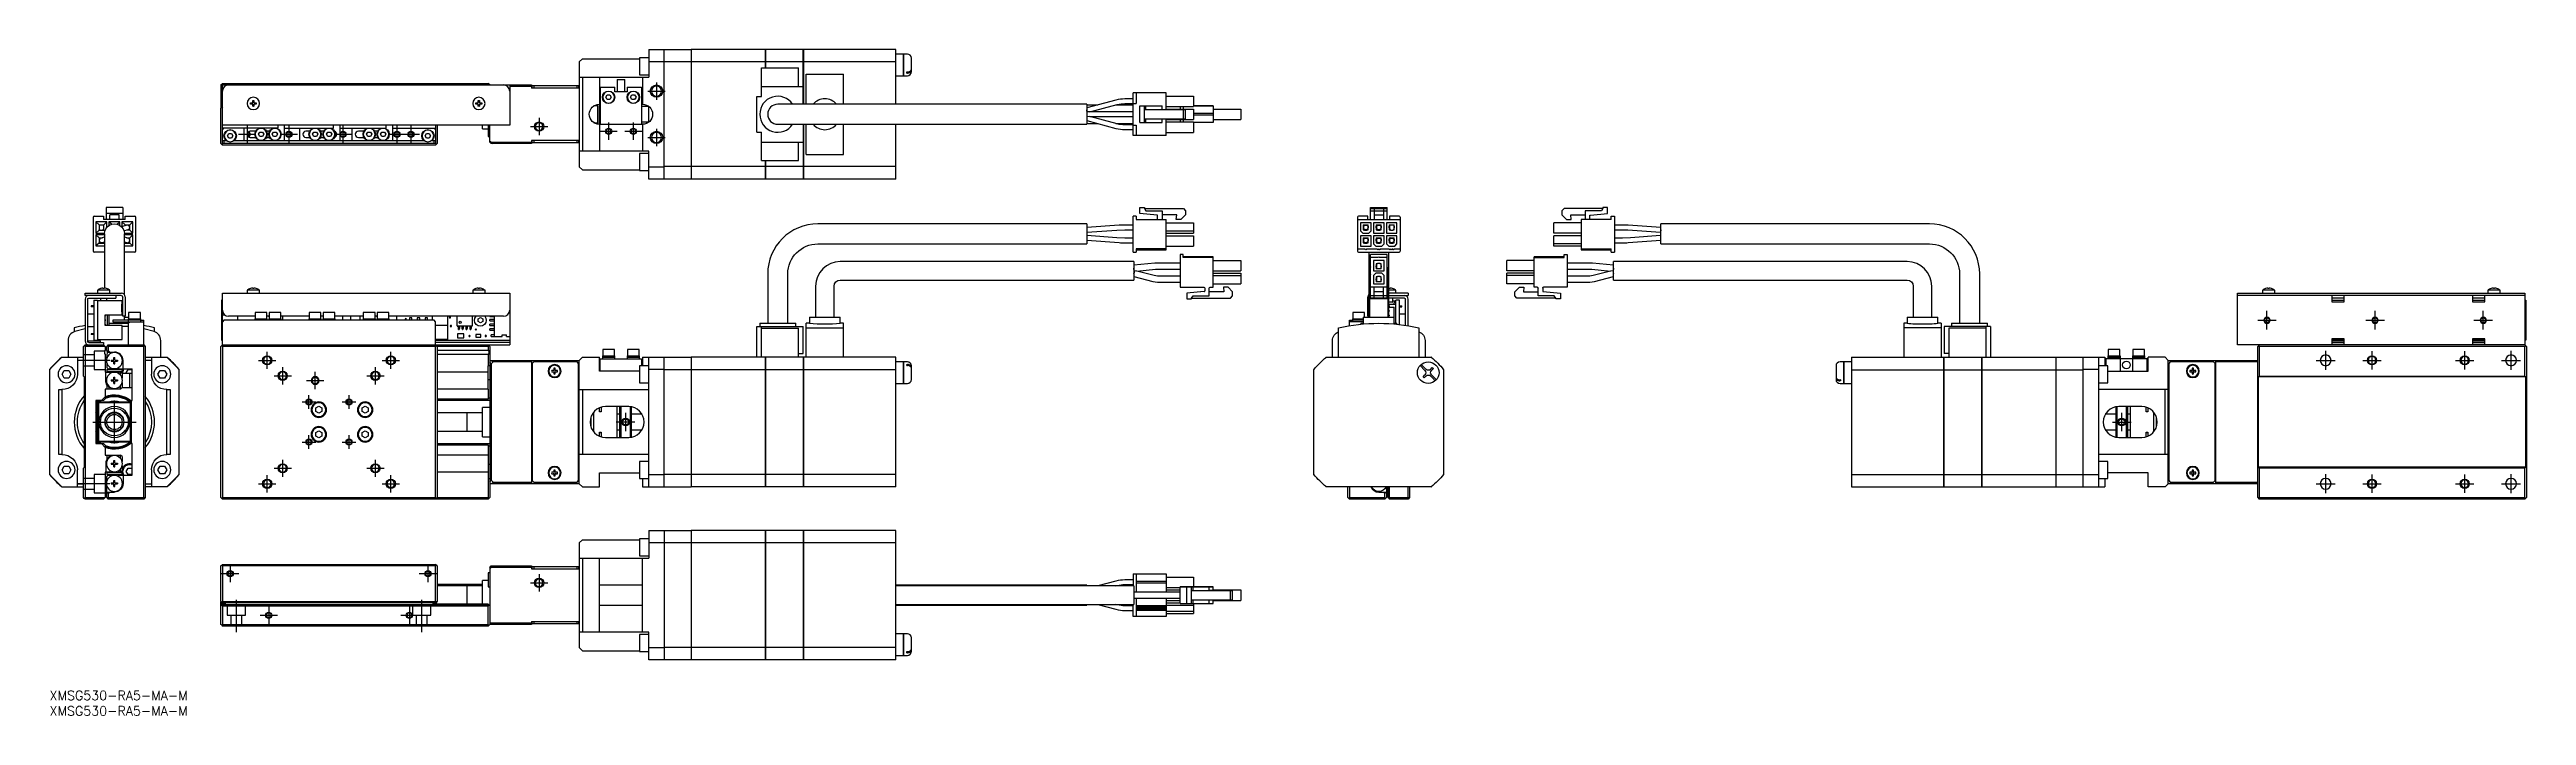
# Model space of a CAD drawing. Extents: x 0 to 802, y -8 to 208.
import ezdxf

# ---------------------------------------------------------------- set-up
doc = ezdxf.new("R2010")
doc.units = 0
doc.header["$LTSCALE"] = 0.5
doc.linetypes.add('CENTER', pattern=[50.8, 31.75, -6.35, 6.35, -6.35])
doc.linetypes.add('DASHED', pattern=[19.05, 12.7, -6.35])
for name, color, linetype in [('MSM_CENTER', 1, 'CENTER'), ('MSM_CONTINUOUS', 7, 'CONTINUOUS'), ('MSM_DASHED', 4, 'DASHED'), ('MSM_NARROW', 5, 'CONTINUOUS'), ('MSM_PART_NUMBER', 7, 'CONTINUOUS')]:
    doc.layers.add(name, color=color, linetype=linetype)
doc.styles.get("Standard").update_dxf_attribs({"font": 'txt.shx', "height": 1, "bigfont": 'bigfont.shx'})

# ---------------------------------------------------------------- blocks, each defined once
blk = doc.blocks.new('*U2')
at = {"layer": 'MSM_PART_NUMBER'}
blk.add_text('XMSG530-RA5-MA-M', height=3, dxfattribs=at).set_placement((0, -3))
blk = doc.blocks.new('*U3')
at = {"layer": 'MSM_PART_NUMBER'}
blk.add_text('XMSG530-RA5-MA-M', height=3, dxfattribs=at).set_placement((0, -8))

msp = doc.modelspace()

# ---------------------------------------------------------------- linework, layer by layer
at = {"layer": 'MSM_CENTER'}
for p, q in [((193.67, 194.39), (199.27, 194.39)), ((196.47, 197.19), (196.47, 191.59)), ((158.47, 185.69), (158.47, 180.09)), ((61.17, 180.39), (66.77, 180.39)), ((63.97, 183.19), (63.97, 177.59)), ((74.67, 180.39), (80.27, 180.39)), ((77.47, 183.19), (77.47, 177.59)), ((92.17, 180.39), (97.77, 180.39)), ((94.97, 183.19), (94.97, 177.59)), ((109.67, 180.39), (119.77, 180.39)), ((112.47, 183.19), (112.47, 177.59)), ((116.97, 183.19), (116.97, 177.59)), ((155.67, 182.89), (161.27, 182.89)), ((178.17, 181.39), (183.77, 181.39)), ((180.97, 184.19), (180.97, 178.59)), ((186.17, 181.39), (191.77, 181.39)), ((188.97, 184.19), (188.97, 178.59)), ((193.67, 179.39), (199.27, 179.39)), ((196.47, 182.19), (196.47, 176.59)), ((717.78, 117.13), (717.78, 123.13)), ((752.78, 117.13), (752.78, 123.13)), ((787.78, 117.13), (787.78, 123.13)), ((714.78, 120.13), (720.78, 120.13)), ((749.78, 120.13), (755.78, 120.13)), ((784.78, 120.13), (790.78, 120.13)), ((19.5, 107.13), (9, 107.13)), ((67.67, 107.13), (73.27, 107.13)), ((70.47, 104.33), (70.47, 109.93)), ((75.47, 99.33), (75.47, 104.93)), ((105.47, 99.33), (105.47, 104.93)), ((107.67, 107.13), (113.27, 107.13)), ((110.47, 104.33), (110.47, 109.93)), ((733.68, 107.13), (739.88, 107.13)), ((736.78, 104.03), (736.78, 110.23)), ((748.78, 107.13), (754.78, 107.13)), ((751.78, 104.13), (751.78, 110.13)), ((778.78, 107.13), (784.78, 107.13)), ((781.78, 104.13), (781.78, 110.13)), ((793.68, 107.13), (799.88, 107.13)), ((796.78, 104.03), (796.78, 110.23)), ((72.67, 102.13), (78.27, 102.13)), ((83.17, 100.58), (88.77, 100.58)), ((85.97, 97.78), (85.97, 103.38)), ((102.67, 102.13), (108.27, 102.13)), ((21, 80.13), (21, 94.13)), ((81.77, 93.63), (86.17, 93.63)), ((83.97, 91.43), (83.97, 95.83)), ((94.77, 93.63), (99.17, 93.63)), ((96.97, 91.43), (96.97, 95.83)), ((186.47, 90.13), (186.47, 84.13)), ((670.78, 84.13), (670.78, 90.13)), ((14, 87.13), (28, 87.13)), ((81.77, 80.63), (86.17, 80.63)), ((83.97, 78.43), (83.97, 82.83)), ((94.77, 80.63), (99.17, 80.63)), ((96.97, 78.43), (96.97, 82.83)), ((189.47, 87.13), (183.47, 87.13)), ((667.78, 87.13), (673.78, 87.13)), ((75.47, 69.33), (75.47, 74.93)), ((105.47, 69.33), (105.47, 74.93)), ((19.5, 67.13), (9, 67.13)), ((67.67, 67.13), (73.27, 67.13)), ((70.47, 64.33), (70.47, 69.93)), ((72.67, 72.13), (78.27, 72.13)), ((102.67, 72.13), (108.27, 72.13)), ((107.67, 67.13), (113.27, 67.13)), ((110.47, 64.33), (110.47, 69.93)), ((733.68, 67.13), (739.88, 67.13)), ((736.78, 64.03), (736.78, 70.23)), ((748.78, 67.13), (754.78, 67.13)), ((751.78, 64.13), (751.78, 70.13)), ((778.78, 67.13), (784.78, 67.13)), ((781.78, 64.13), (781.78, 70.13)), ((793.68, 67.13), (799.88, 67.13)), ((796.78, 64.03), (796.78, 70.23)), ((58.47, 40.8), (58.47, 35.2)), ((122.47, 40.8), (122.47, 35.2)), ((55.67, 38), (61.27, 38)), ((119.67, 38), (125.27, 38)), ((155.67, 35), (161.27, 35)), ((158.47, 37.8), (158.47, 32.2)), ((60.47, 19), (60.47, 29.5)), ((68.17, 24.5), (73.77, 24.5)), ((70.97, 27.3), (70.97, 21.7)), ((113.67, 24.5), (119.27, 24.5)), ((116.47, 27.3), (116.47, 21.7)), ((120.47, 19), (120.47, 29.5))]:
    msp.add_line(p, q, dxfattribs=at)
at = {"layer": 'MSM_CONTINUOUS'}
for p, q in [((172.47, 204.89), (171.47, 203.89)), ((171.47, 203.89), (171.47, 169.89)), ((172.47, 204.89), (190.97, 204.89)), ((190.97, 205.14), (190.97, 199.64)), ((193.97, 205.14), (190.97, 205.14)), ((193.97, 207.89), (193.97, 198.89)), ((193.97, 207.89), (207.67, 207.89)), ((198.97, 203.89), (193.97, 203.89)), ((198.97, 165.89), (198.97, 207.89)), ((207.67, 203.86), (198.97, 203.86)), ((207.67, 207.89), (207.67, 165.89)), ((207.72, 207.84), (207.67, 207.84)), ((207.72, 203.6), (207.67, 203.6)), ((231.67, 207.89), (207.72, 207.89)), ((207.72, 207.89), (207.72, 165.89)), ((231.67, 203.86), (207.72, 203.86)), ((230.47, 192.67), (230.47, 201.89)), ((230.47, 201.89), (242.47, 201.89)), ((231.67, 207.89), (231.67, 201.89)), ((231.72, 207.84), (231.67, 207.84)), ((231.72, 203.6), (231.67, 203.6)), ((231.72, 207.89), (231.72, 201.89)), ((243.97, 207.89), (231.72, 207.89)), ((243.97, 203.86), (231.72, 203.86)), ((242.47, 195.89), (242.47, 201.89)), ((243.97, 190.14), (243.97, 207.89)), ((244.02, 207.84), (243.97, 207.84)), ((244.02, 203.6), (243.97, 203.6)), ((244.02, 207.89), (244.02, 190.14)), ((273.97, 207.89), (244.02, 207.89)), ((273.97, 203.86), (244.02, 203.86)), ((273.97, 190.14), (273.97, 207.89)), ((276.47, 206.39), (273.97, 206.39)), ((276.47, 199.39), (276.47, 206.39)), ((276.52, 206.34), (276.47, 206.34)), ((276.52, 199.39), (276.52, 206.39)), ((277.67, 206.39), (276.52, 206.39)), ((277.47, 200.25), (277.47, 200.6)), ((277.47, 200.6), (277.67, 200.6)), ((278.97, 200.69), (278.97, 205.09)), ((55.47, 196.39), (55.97, 196.89)), ((55.47, 196.39), (55.47, 189.19)), ((55.67, 193.59), (55.67, 192.39)), ((55.97, 193.59), (55.67, 193.59)), ((55.72, 196.64), (55.97, 196.39)), ((55.97, 196.89), (141.97, 196.89)), ((55.97, 196.39), (155.97, 196.39)), ((55.97, 177.39), (55.97, 196.39)), ((142.47, 196.39), (141.97, 196.89)), ((141.97, 196.39), (142.22, 196.64)), ((148.97, 196.39), (148.97, 183.39)), ((155.97, 195.89), (148.97, 195.89)), ((155.97, 196.39), (155.97, 195.39)), ((171.47, 195.39), (155.97, 195.39)), ((156.27, 195.39), (156.27, 196.19)), ((156.27, 196.19), (171.27, 196.19)), ((156.77, 196.19), (156.77, 195.39)), ((170.77, 195.39), (170.77, 196.19)), ((171.27, 196.19), (171.27, 195.39)), ((171.47, 198.89), (193.97, 198.89)), ((172.47, 198.89), (172.47, 174.89)), ((177.97, 198.89), (177.97, 190.14)), ((178.27, 195.64), (178.27, 183.64)), ((178.27, 195.64), (182.97, 195.64)), ((180.1, 192.39), (180.54, 193.14)), ((180.54, 193.14), (181.4, 193.14)), ((181.4, 193.14), (181.84, 192.39)), ((182.97, 194.14), (182.97, 195.64)), ((186.97, 194.14), (182.97, 194.14)), ((183.72, 198.14), (186.22, 198.14)), ((183.72, 198.14), (183.72, 194.14)), ((186.22, 194.14), (186.22, 198.14)), ((186.97, 195.64), (191.67, 195.64)), ((186.97, 195.64), (186.97, 194.14)), ((188.1, 192.39), (188.54, 193.14)), ((188.54, 193.14), (189.4, 193.14)), ((189.4, 193.14), (189.84, 192.39)), ((190.97, 199.64), (193.97, 199.64)), ((191.67, 195.64), (191.67, 183.64)), ((191.97, 198.89), (191.97, 190.14)), ((228.97, 192.67), (230.47, 192.67)), ((228.97, 181.11), (228.97, 192.67)), ((230.47, 195.89), (243.97, 195.89)), ((244.97, 190.14), (244.97, 199.89)), ((244.97, 199.89), (256.97, 199.89)), ((256.97, 190.14), (256.97, 199.89)), ((273.97, 199.39), (276.47, 199.39)), ((276.47, 199.44), (276.52, 199.44)), ((276.52, 199.39), (277.67, 199.39)), ((277.47, 200.25), (277.67, 200.25)), ((350.72, 179.99), (350.72, 193.79)), ((361.42, 193.79), (350.72, 193.79)), ((351.72, 193.79), (351.72, 190.39)), ((361.42, 188.39), (361.42, 193.79)), ((361.42, 192.79), (370.32, 192.79)), ((370.32, 192.79), (370.32, 189.39)), ((55.97, 190.39), (55.47, 189.89)), ((55.97, 189.89), (55.47, 189.89)), ((55.97, 189.69), (55.47, 189.69)), ((55.47, 188.89), (55.97, 189.39)), ((55.57, 189.09), (55.47, 189.19)), ((55.47, 177.39), (55.47, 188.89)), ((55.57, 188.99), (55.57, 189.19)), ((55.97, 192.39), (55.67, 192.39)), ((55.72, 189.14), (55.97, 188.89)), ((55.97, 189.49), (55.87, 189.49)), ((65.04, 190.59), (65.77, 190.59)), ((65.77, 190.19), (65.04, 190.19)), ((65.77, 190.59), (65.77, 191.32)), ((65.77, 189.46), (65.77, 190.19)), ((66.17, 191.32), (66.17, 190.59)), ((66.17, 190.59), (66.9, 190.59)), ((66.17, 190.19), (66.17, 189.46)), ((66.9, 190.19), (66.17, 190.19)), ((138.04, 190.59), (138.77, 190.59)), ((138.77, 190.19), (138.04, 190.19)), ((138.77, 190.59), (138.77, 191.32)), ((138.77, 189.46), (138.77, 190.19)), ((139.17, 191.32), (139.17, 190.59)), ((139.17, 190.59), (139.9, 190.59)), ((139.17, 190.19), (139.17, 189.46)), ((139.9, 190.19), (139.17, 190.19)), ((177.47, 189.64), (176.24, 189.64)), ((177.47, 184.14), (177.47, 189.64)), ((178.27, 190.14), (177.97, 190.14)), ((178.07, 183.64), (178.07, 190.14)), ((180.54, 191.64), (180.1, 192.39)), ((181.4, 191.64), (180.54, 191.64)), ((181.84, 192.39), (181.4, 191.64)), ((188.54, 191.64), (188.1, 192.39)), ((189.4, 191.64), (188.54, 191.64)), ((189.84, 192.39), (189.4, 191.64)), ((191.97, 190.14), (191.67, 190.14)), ((193.97, 189.39), (191.67, 189.39)), ((193.97, 184.33), (193.97, 189.45)), ((335.72, 190.14), (235.72, 190.14)), ((345.2, 191.46), (335.72, 188.92)), ((335.72, 190.14), (335.72, 183.64)), ((339.35, 189.89), (335.72, 189.89)), ((350.72, 187.64), (335.72, 187.64)), ((335.72, 186.14), (335.81, 186.14)), ((335.72, 184.86), (345.21, 182.32)), ((335.85, 186.25), (336.75, 186.14)), ((336.75, 187.64), (345.59, 190.01)), ((336.75, 186.14), (350.72, 186.14)), ((345.6, 183.77), (336.75, 186.14)), ((350.72, 189.89), (345.14, 189.89)), ((350.72, 191.84), (348.09, 191.84)), ((348.09, 190.34), (350.72, 190.34)), ((350.72, 190.39), (351.72, 190.39)), ((352.92, 184.19), (352.92, 189.59)), ((352.92, 189.59), (360.17, 189.59)), ((354.42, 184.19), (354.42, 189.59)), ((354.42, 188.39), (367.72, 188.39)), ((354.42, 185.39), (367.72, 185.39)), ((354.92, 188.39), (354.92, 189.59)), ((354.92, 184.19), (354.92, 185.39)), ((360.17, 188.39), (360.17, 189.59)), ((360.17, 184.19), (360.17, 185.39)), ((361.42, 189.39), (370.32, 189.39)), ((361.42, 188.59), (370.32, 188.59)), ((361.42, 179.99), (361.42, 185.39)), ((361.42, 185.19), (370.32, 185.19)), ((365.97, 189.39), (365.97, 188.59)), ((365.97, 185.19), (365.97, 184.39)), ((366.97, 189.39), (366.97, 188.59)), ((366.97, 185.19), (366.97, 184.39)), ((367.02, 185.39), (367.02, 188.39)), ((367.72, 185.39), (367.72, 188.39)), ((370.32, 189.59), (373.62, 189.59)), ((373.74, 189.59), (370.32, 189.59)), ((370.32, 189.59), (375.42, 189.59)), ((376.67, 189.59), (370.32, 189.59)), ((370.32, 188.59), (370.32, 185.19)), ((376.67, 187.14), (370.32, 187.14)), ((376.67, 186.64), (370.32, 186.64)), ((373.62, 189.59), (373.92, 189.59)), ((373.92, 189.59), (373.74, 189.59)), ((375.42, 189.59), (375.72, 189.59)), ((375.72, 189.59), (376.67, 189.59)), ((376.67, 189.59), (376.67, 184.19)), ((376.67, 188.59), (385.57, 188.59)), ((376.67, 188.59), (385.57, 188.59)), ((376.67, 188.59), (385.57, 188.59)), ((376.67, 185.19), (385.57, 185.19)), ((385.57, 188.59), (385.57, 185.19)), ((55.97, 176.89), (55.47, 177.39)), ((55.97, 177.39), (55.72, 177.14)), ((148.97, 183.39), (55.97, 183.39)), ((73.97, 182.39), (55.97, 182.39)), ((55.97, 181.89), (56.47, 182.39)), ((55.97, 178.39), (57.15, 178.39)), ((124.97, 177.39), (55.97, 177.39)), ((124.97, 176.89), (55.97, 176.89)), ((56.47, 178.39), (56.47, 177.39)), ((57.6, 179.89), (58.04, 180.64)), ((58.04, 179.14), (57.6, 179.89)), ((58.04, 180.64), (58.9, 180.64)), ((58.9, 179.14), (58.04, 179.14)), ((58.9, 180.64), (59.34, 179.89)), ((59.34, 179.89), (58.9, 179.14)), ((59.79, 178.39), (121.15, 178.39)), ((62.97, 178.39), (62.97, 182.39)), ((66.74, 181.39), (64.97, 181.39)), ((64.97, 179.39), (66.74, 179.39)), ((67.6, 180.39), (68.04, 181.14)), ((68.04, 179.64), (67.6, 180.39)), ((68.04, 181.14), (68.9, 181.14)), ((68.9, 179.64), (68.04, 179.64)), ((68.9, 181.14), (69.34, 180.39)), ((69.34, 180.39), (68.9, 179.64)), ((71.24, 181.39), (70.2, 181.39)), ((70.2, 179.39), (71.24, 179.39)), ((72.1, 180.39), (72.54, 181.14)), ((72.54, 179.64), (72.1, 180.39)), ((72.54, 181.14), (73.4, 181.14)), ((73.4, 179.64), (72.54, 179.64)), ((73.4, 181.14), (73.84, 180.39)), ((73.84, 180.39), (73.4, 179.64)), ((73.97, 182.39), (73.97, 183.39)), ((75.97, 183.39), (75.97, 178.39)), ((75.97, 182.39), (91.97, 182.39)), ((80.97, 178.39), (80.97, 182.39)), ((84.24, 181.39), (82.97, 181.39)), ((82.97, 179.39), (84.24, 179.39)), ((85.1, 180.39), (85.54, 181.14)), ((85.54, 179.64), (85.1, 180.39)), ((85.54, 181.14), (86.4, 181.14)), ((86.4, 179.64), (85.54, 179.64)), ((86.4, 181.14), (86.84, 180.39)), ((86.84, 180.39), (86.4, 179.64)), ((88.74, 181.39), (87.7, 181.39)), ((87.7, 179.39), (88.74, 179.39)), ((89.6, 180.39), (90.04, 181.14)), ((90.04, 179.64), (89.6, 180.39)), ((90.04, 181.14), (90.9, 181.14)), ((90.9, 179.64), (90.04, 179.64)), ((90.9, 181.14), (91.34, 180.39)), ((91.34, 180.39), (90.9, 179.64)), ((91.97, 182.39), (91.97, 183.39)), ((93.97, 183.39), (93.97, 178.39)), ((93.97, 182.39), (108.97, 182.39)), ((97.97, 178.39), (97.97, 182.39)), ((101.74, 181.39), (99.97, 181.39)), ((99.97, 179.39), (101.74, 179.39)), ((102.6, 180.39), (103.04, 181.14)), ((103.04, 179.64), (102.6, 180.39)), ((103.04, 181.14), (103.9, 181.14)), ((103.9, 179.64), (103.04, 179.64)), ((103.9, 181.14), (104.34, 180.39)), ((104.34, 180.39), (103.9, 179.64)), ((106.24, 181.39), (105.2, 181.39)), ((105.2, 179.39), (106.24, 179.39)), ((107.1, 180.39), (107.54, 181.14)), ((107.54, 179.64), (107.1, 180.39)), ((107.54, 181.14), (108.4, 181.14)), ((108.4, 179.64), (107.54, 179.64)), ((108.4, 181.14), (108.84, 180.39)), ((108.84, 180.39), (108.4, 179.64)), ((108.97, 182.39), (108.97, 183.39)), ((110.97, 183.39), (110.97, 178.39)), ((110.97, 182.39), (124.97, 182.39)), ((121.6, 179.89), (122.04, 180.64)), ((122.04, 179.14), (121.6, 179.89)), ((122.04, 180.64), (122.9, 180.64)), ((122.9, 179.14), (122.04, 179.14)), ((122.9, 180.64), (123.34, 179.89)), ((123.34, 179.89), (122.9, 179.14)), ((123.79, 178.39), (124.97, 178.39)), ((124.47, 182.39), (124.97, 181.89)), ((124.47, 177.39), (124.47, 178.39)), ((124.97, 183.39), (124.97, 177.39)), ((125.22, 177.14), (124.97, 177.39)), ((124.97, 176.89), (125.47, 177.39)), ((125.47, 183.39), (125.47, 177.39)), ((140.17, 182.14), (140.17, 183.39)), ((140.17, 182.14), (141.97, 182.14)), ((141.97, 183.39), (141.97, 179.64)), ((141.97, 179.64), (142.47, 179.64)), ((142.47, 177.89), (142.47, 183.39)), ((142.47, 178.2), (143.08, 177.89)), ((142.97, 177.39), (142.47, 177.89)), ((155.97, 177.39), (142.97, 177.39)), ((143.08, 177.89), (155.97, 177.89)), ((143.08, 177.89), (143.58, 177.39)), ((171.47, 178.39), (155.97, 178.39)), ((155.97, 178.39), (155.97, 177.39)), ((156.27, 177.59), (156.27, 178.39)), ((171.27, 177.59), (156.27, 177.59)), ((156.77, 178.39), (156.77, 177.59)), ((170.77, 177.59), (170.77, 178.39)), ((171.27, 178.39), (171.27, 177.59)), ((176.24, 184.14), (177.47, 184.14)), ((177.97, 183.64), (177.97, 174.89)), ((177.97, 183.64), (191.97, 183.64)), ((188.27, 181.09), (188.25, 181.07)), ((188.27, 181.09), (188.27, 181.74)), ((191.67, 184.39), (193.97, 184.39)), ((191.97, 183.64), (191.97, 174.89)), ((228.97, 181.11), (230.47, 181.11)), ((230.47, 171.89), (230.47, 181.11)), ((230.47, 177.89), (243.97, 177.89)), ((235.72, 183.64), (335.72, 183.64)), ((242.47, 171.89), (242.47, 177.89)), ((243.97, 183.64), (243.97, 165.89)), ((244.02, 183.64), (244.02, 165.89)), ((244.97, 173.89), (244.97, 183.64)), ((256.97, 173.89), (256.97, 183.64)), ((273.97, 165.89), (273.97, 183.64)), ((335.72, 183.89), (339.35, 183.89)), ((345.14, 183.89), (350.72, 183.89)), ((350.72, 183.44), (348.09, 183.44)), ((348.09, 181.94), (350.72, 181.94)), ((350.72, 183.39), (351.72, 183.39)), ((361.42, 179.99), (350.72, 179.99)), ((351.72, 183.39), (351.72, 179.99)), ((352.92, 184.19), (360.17, 184.19)), ((361.42, 184.39), (370.32, 184.39)), ((361.42, 180.99), (370.32, 180.99)), ((370.32, 184.39), (370.32, 180.99)), ((376.67, 184.19), (370.32, 184.19)), ((193.97, 174.89), (171.47, 174.89)), ((171.47, 169.89), (172.47, 168.89)), ((172.47, 168.89), (190.97, 168.89)), ((190.97, 174.14), (190.97, 168.64)), ((193.97, 174.14), (190.97, 174.14)), ((190.97, 168.64), (193.97, 168.64)), ((193.97, 165.89), (193.97, 174.89)), ((193.97, 169.89), (198.97, 169.89)), ((207.67, 169.92), (198.97, 169.92)), ((207.72, 170.18), (207.67, 170.18)), ((231.67, 169.92), (207.72, 169.92)), ((230.47, 171.89), (242.47, 171.89)), ((231.67, 171.89), (231.67, 165.89)), ((231.72, 170.18), (231.67, 170.18)), ((231.72, 171.89), (231.72, 165.89)), ((243.97, 169.92), (231.72, 169.92)), ((244.02, 170.18), (243.97, 170.18)), ((273.97, 169.92), (244.02, 169.92)), ((244.97, 173.89), (256.97, 173.89)), ((207.67, 165.89), (193.97, 165.89)), ((207.72, 165.94), (207.67, 165.94)), ((231.67, 165.89), (207.72, 165.89)), ((231.72, 165.94), (231.67, 165.94)), ((243.97, 165.89), (231.72, 165.89)), ((244.02, 165.94), (243.97, 165.94)), ((273.97, 165.89), (244.02, 165.89)), ((14.1, 153.53), (14.1, 142.53)), ((14.4, 153.83), (17.5, 153.83)), ((17.5, 153.83), (17.5, 152.83)), ((24.5, 152.83), (17.5, 152.83)), ((23.7, 156.63), (18.3, 156.63)), ((18.3, 156.63), (18.3, 152.83)), ((23.7, 154.72), (18.3, 154.72)), ((22.5, 154.33), (19.5, 154.33)), ((19.5, 152.83), (19.5, 154.33)), ((22.5, 152.83), (22.5, 154.33)), ((23.7, 156.63), (23.7, 152.83)), ((24.5, 152.83), (24.5, 153.83)), ((24.5, 153.83), (27.6, 153.83)), ((27.9, 142.53), (27.9, 153.53)), ((351.72, 153.83), (350.72, 153.83)), ((350.72, 142.23), (350.72, 153.83)), ((351.72, 153.83), (351.72, 152.83)), ((351.72, 152.83), (361.42, 152.83)), ((352.92, 154.72), (352.92, 156.63)), ((352.92, 156.63), (354.42, 156.63)), ((358.49, 154.23), (352.92, 154.72)), ((354.42, 156.63), (354.42, 156.33)), ((354.42, 156.33), (354.92, 155.63)), ((354.42, 156.33), (367.02, 156.33)), ((354.92, 155.63), (360.17, 155.63)), ((358.67, 153.13), (358.67, 154.03)), ((360.17, 155.63), (360.17, 153.13)), ((364.85, 154.33), (360.17, 154.33)), ((361.42, 142.98), (361.42, 152.83)), ((364.72, 152.83), (364.85, 154.33)), ((366.22, 152.83), (364.72, 152.83)), ((367.72, 154.33), (366.22, 152.83)), ((367.02, 156.33), (367.72, 155.63)), ((367.72, 155.63), (367.72, 154.33)), ((423.37, 153.53), (423.37, 142.53)), ((423.37, 152.83), (437.17, 152.83)), ((426.77, 153.83), (423.67, 153.83)), ((426.77, 152.83), (426.77, 153.83)), ((427.57, 152.83), (427.57, 156.63)), ((427.57, 156.63), (432.97, 156.63)), ((427.57, 156.33), (432.97, 156.33)), ((427.57, 155.63), (432.97, 155.63)), ((428.77, 156.33), (428.77, 152.83)), ((428.77, 154.33), (431.77, 154.33)), ((431.77, 156.33), (431.77, 152.83)), ((432.97, 152.83), (432.97, 156.63)), ((433.77, 153.83), (433.77, 152.83)), ((436.87, 153.83), (433.77, 153.83)), ((437.17, 153.53), (437.17, 142.53)), ((490.23, 156.33), (489.53, 155.63)), ((489.53, 155.63), (489.53, 154.33)), ((489.53, 154.33), (491.03, 152.83)), ((502.83, 156.33), (490.23, 156.33)), ((491.03, 152.83), (492.53, 152.83)), ((492.53, 152.83), (492.39, 154.33)), ((492.39, 154.33), (497.08, 154.33)), ((505.53, 152.83), (495.83, 152.83)), ((495.83, 152.83), (495.83, 142.98)), ((502.33, 155.63), (497.08, 155.63)), ((497.08, 155.63), (497.08, 153.13)), ((498.58, 153.13), (498.58, 154.03)), ((498.76, 154.23), (504.33, 154.72)), ((502.83, 156.33), (502.33, 155.63)), ((502.83, 156.63), (502.83, 156.33)), ((504.33, 156.63), (502.83, 156.63)), ((504.33, 154.72), (504.33, 156.63)), ((505.53, 152.83), (505.53, 153.83)), ((505.53, 153.83), (506.53, 153.83)), ((506.53, 153.83), (506.53, 142.23)), ((18.6, 152.03), (15, 152.03)), ((15, 152.03), (15, 148.38)), ((16.05, 151.08), (15, 152.03)), ((16.05, 149.33), (15, 148.38)), ((15, 148.38), (17.76, 148.38)), ((15, 147.78), (15, 144.23)), ((17.75, 147.78), (15, 147.78)), ((16.05, 146.88), (15, 147.78)), ((16.05, 145.13), (15, 144.23)), ((16.05, 151.08), (16.05, 149.33)), ((16.05, 151.08), (17.55, 151.08)), ((16.42, 149.33), (16.05, 149.71)), ((16.05, 149.33), (17.55, 149.33)), ((16.05, 146.88), (16.05, 145.13)), ((16.05, 146.88), (17.11, 146.88)), ((16.42, 145.13), (16.05, 145.51)), ((16.05, 145.13), (17.55, 145.13)), ((17.75, 147.07), (16.59, 146.73)), ((17.01, 145.29), (17.75, 145.51)), ((17.55, 149.71), (17.17, 149.33)), ((17.46, 145.42), (17.17, 145.13)), ((17.55, 151.08), (18.6, 152.03)), ((17.55, 149.33), (17.55, 151.08)), ((17.55, 149.33), (17.88, 149.04)), ((17.55, 145.13), (17.55, 145.45)), ((17.55, 145.13), (17.75, 144.96)), ((17.75, 148.13), (17.75, 130.52)), ((18.6, 150.33), (18.6, 152.03)), ((22.8, 152.03), (19.2, 152.03)), ((19.2, 152.03), (19.2, 150.84)), ((20.07, 151.25), (19.2, 152.03)), ((21.93, 151.25), (22.8, 152.03)), ((22.8, 150.84), (22.8, 152.03)), ((25, 150.93), (23.28, 150.45)), ((27, 152.03), (23.4, 152.03)), ((23.4, 152.03), (23.4, 150.48)), ((24.45, 151.08), (23.4, 152.03)), ((24.1, 149.12), (25.4, 149.49)), ((24.27, 149.17), (24.12, 149.04)), ((24.24, 148.38), (27, 148.38)), ((24.25, 128.47), (24.25, 148.13)), ((27, 147.78), (24.25, 147.78)), ((25.41, 146.73), (24.25, 147.07)), ((24.25, 145.51), (24.99, 145.29)), ((24.45, 145.13), (24.25, 144.96)), ((24.45, 150.78), (24.45, 151.08)), ((24.45, 151.08), (25.95, 151.08)), ((24.45, 145.45), (24.45, 145.13)), ((24.45, 145.13), (25.95, 145.13)), ((24.82, 145.13), (24.54, 145.42)), ((25.95, 149.33), (24.86, 149.33)), ((24.89, 146.88), (25.95, 146.88)), ((25.95, 149.71), (25.57, 149.33)), ((25.95, 145.51), (25.57, 145.13)), ((25.95, 151.08), (27, 152.03)), ((25.95, 149.33), (25.95, 151.08)), ((25.95, 149.33), (27, 148.38)), ((25.95, 146.88), (27, 147.78)), ((25.95, 145.13), (25.95, 146.88)), ((25.95, 145.13), (27, 144.23)), ((27, 148.38), (27, 152.03)), ((27, 144.23), (27, 147.78)), ((335.72, 151.38), (248.72, 151.38)), ((248.72, 144.88), (335.72, 144.88)), ((335.72, 151.38), (335.72, 144.88)), ((346.29, 150.93), (335.72, 150.14)), ((335.72, 146.13), (346.26, 145.29)), ((335.78, 148.64), (345.46, 149.36)), ((345.46, 146.86), (335.78, 147.63)), ((345.46, 149.36), (348.09, 149.46)), ((348.09, 146.76), (345.46, 146.86)), ((350.72, 150.96), (347.09, 150.96)), ((347.12, 145.26), (350.72, 145.26)), ((348.09, 149.46), (350.72, 149.46)), ((350.72, 146.76), (348.09, 146.76)), ((361.42, 151.73), (370.32, 151.73)), ((361.42, 149.08), (370.32, 149.08)), ((361.42, 148.33), (370.32, 148.33)), ((361.42, 147.53), (370.32, 147.53)), ((370.32, 151.73), (370.32, 148.33)), ((370.32, 147.53), (370.32, 144.13)), ((424.37, 151.73), (424.37, 149.08)), ((427.77, 151.73), (424.37, 151.73)), ((424.37, 149.08), (425.12, 148.33)), ((424.37, 147.53), (424.37, 144.13)), ((427.77, 147.53), (424.37, 147.53)), ((425.12, 148.33), (427.02, 148.33)), ((425.32, 150.58), (425.17, 150.58)), ((425.17, 150.58), (425.17, 150.08)), ((425.17, 150.08), (425.32, 150.08)), ((425.32, 146.38), (425.17, 146.38)), ((425.17, 146.38), (425.17, 145.88)), ((425.17, 145.88), (425.32, 145.88)), ((425.27, 151.08), (425.27, 150.58)), ((425.27, 151.08), (426.87, 151.08)), ((425.27, 150.08), (425.27, 149.43)), ((425.27, 149.43), (425.6, 149.43)), ((425.27, 146.88), (426.87, 146.88)), ((425.27, 146.88), (425.27, 146.38)), ((425.27, 145.88), (425.27, 145.23)), ((425.27, 145.23), (425.6, 145.23)), ((425.32, 151.08), (425.32, 149.71)), ((425.32, 149.71), (425.7, 149.33)), ((425.32, 146.88), (425.32, 145.51)), ((425.32, 145.51), (425.7, 145.13)), ((425.7, 149.33), (426.45, 149.33)), ((425.7, 145.13), (426.45, 145.13)), ((425.86, 146.73), (426.39, 146.88)), ((426.42, 149.33), (425.87, 149.49)), ((426.28, 150.93), (426.82, 150.78)), ((426.74, 145.42), (426.29, 145.29)), ((426.45, 149.33), (426.82, 149.71)), ((426.45, 145.13), (426.82, 145.51)), ((426.55, 149.43), (426.87, 149.43)), ((426.55, 145.23), (426.87, 145.23)), ((426.82, 149.71), (426.82, 151.08)), ((426.82, 150.58), (426.97, 150.58)), ((426.82, 150.08), (426.97, 150.08)), ((426.82, 145.51), (426.82, 146.88)), ((426.82, 146.38), (426.97, 146.38)), ((426.82, 145.88), (426.97, 145.88)), ((426.87, 150.58), (426.87, 151.08)), ((426.87, 149.43), (426.87, 150.08)), ((426.87, 146.38), (426.87, 146.88)), ((426.87, 145.23), (426.87, 145.88)), ((426.97, 150.08), (426.97, 150.58)), ((426.97, 145.88), (426.97, 146.38)), ((427.02, 148.33), (427.77, 149.08)), ((427.77, 149.08), (427.77, 151.73)), ((427.77, 144.13), (427.77, 147.53)), ((431.97, 151.73), (428.57, 151.73)), ((428.57, 151.73), (428.57, 148.33)), ((428.57, 148.33), (431.97, 148.33)), ((428.57, 147.53), (428.57, 144.88)), ((431.97, 147.53), (428.57, 147.53)), ((428.57, 144.88), (429.32, 144.13)), ((429.37, 150.58), (429.37, 150.08)), ((429.52, 150.58), (429.37, 150.58)), ((429.37, 150.08), (429.52, 150.08)), ((429.52, 146.38), (429.37, 146.38)), ((429.37, 146.38), (429.37, 145.88)), ((429.37, 145.88), (429.52, 145.88)), ((429.47, 151.08), (429.47, 150.58)), ((429.47, 151.08), (431.07, 151.08)), ((429.47, 150.08), (429.47, 149.43)), ((429.47, 149.43), (429.8, 149.43)), ((429.47, 146.88), (431.07, 146.88)), ((429.47, 146.88), (429.47, 146.38)), ((429.47, 145.88), (429.47, 145.23)), ((429.47, 145.23), (429.8, 145.23)), ((429.52, 151.08), (429.52, 149.71)), ((429.52, 149.71), (429.9, 149.33)), ((429.52, 146.88), (429.52, 145.51)), ((429.53, 146.88), (429.52, 146.8)), ((429.52, 145.51), (429.9, 145.13)), ((429.9, 149.33), (430.65, 149.33)), ((429.9, 145.13), (430.65, 145.13)), ((430.65, 149.33), (431.02, 149.71)), ((430.65, 145.13), (431.02, 145.51)), ((430.75, 149.43), (431.07, 149.43)), ((430.75, 145.23), (431.07, 145.23)), ((431.02, 149.71), (431.02, 151.08)), ((431.02, 150.58), (431.17, 150.58)), ((431.02, 150.08), (431.17, 150.08)), ((431.02, 145.51), (431.02, 146.88)), ((431.02, 146.88), (431.02, 146.8)), ((431.02, 146.38), (431.17, 146.38)), ((431.02, 145.88), (431.17, 145.88)), ((431.07, 150.58), (431.07, 151.08)), ((431.07, 149.43), (431.07, 150.08)), ((431.07, 146.38), (431.07, 146.88)), ((431.07, 145.23), (431.07, 145.88)), ((431.17, 150.08), (431.17, 150.58)), ((431.17, 145.88), (431.17, 146.38)), ((431.22, 144.13), (431.97, 144.88)), ((431.97, 148.33), (431.97, 151.73)), ((431.97, 144.88), (431.97, 147.53)), ((432.77, 151.73), (432.77, 148.33)), ((436.17, 151.73), (432.77, 151.73)), ((432.77, 148.33), (436.17, 148.33)), ((432.77, 147.53), (432.77, 144.88)), ((436.17, 147.53), (432.77, 147.53)), ((432.77, 144.88), (433.52, 144.13)), ((433.57, 150.58), (433.57, 150.08)), ((433.72, 150.58), (433.57, 150.58)), ((433.57, 150.08), (433.72, 150.08)), ((433.72, 146.38), (433.57, 146.38)), ((433.57, 146.38), (433.57, 145.88)), ((433.57, 145.88), (433.72, 145.88)), ((433.67, 151.08), (435.27, 151.08)), ((433.67, 151.08), (433.67, 150.58)), ((433.67, 150.08), (433.67, 149.43)), ((433.67, 149.43), (434, 149.43)), ((433.67, 146.88), (435.27, 146.88)), ((433.67, 146.88), (433.67, 146.38)), ((433.67, 145.88), (433.67, 145.23)), ((433.67, 145.23), (434, 145.23)), ((433.72, 151.08), (433.72, 149.71)), ((433.72, 149.71), (434.1, 149.33)), ((433.72, 146.88), (433.72, 145.51)), ((433.72, 145.51), (434.1, 145.13)), ((433.81, 145.42), (434.26, 145.29)), ((434.1, 149.33), (434.85, 149.33)), ((434.1, 145.13), (434.85, 145.13)), ((434.69, 146.73), (434.16, 146.88)), ((434.85, 149.33), (435.22, 149.71)), ((434.85, 145.13), (435.22, 145.51)), ((434.95, 149.43), (435.27, 149.43)), ((434.95, 145.23), (435.27, 145.23)), ((435.22, 149.71), (435.22, 151.08)), ((435.22, 150.58), (435.37, 150.58)), ((435.22, 150.08), (435.37, 150.08)), ((435.22, 145.51), (435.22, 146.88)), ((435.22, 146.38), (435.37, 146.38)), ((435.22, 145.88), (435.37, 145.88)), ((435.27, 150.58), (435.27, 151.08)), ((435.27, 149.43), (435.27, 150.08)), ((435.27, 146.38), (435.27, 146.88)), ((435.27, 145.23), (435.27, 145.88)), ((435.37, 150.08), (435.37, 150.58)), ((435.37, 145.88), (435.37, 146.38)), ((435.42, 144.13), (436.17, 144.88)), ((436.17, 148.33), (436.17, 151.73)), ((436.17, 144.88), (436.17, 147.53)), ((495.83, 151.73), (486.93, 151.73)), ((486.93, 148.33), (486.93, 151.73)), ((495.83, 148.33), (486.93, 148.33)), ((495.83, 147.53), (486.93, 147.53)), ((486.93, 144.13), (486.93, 147.53)), ((495.83, 144.88), (486.93, 144.88)), ((510.15, 150.96), (506.53, 150.96)), ((506.53, 149.46), (510.15, 149.46)), ((509.15, 146.76), (506.53, 146.76)), ((506.53, 145.26), (510.13, 145.26)), ((511.79, 146.86), (509.15, 146.76)), ((510.84, 149.43), (521.47, 148.64)), ((521.53, 150.14), (510.96, 150.93)), ((510.98, 145.29), (521.53, 146.13)), ((521.47, 147.63), (511.79, 146.86)), ((521.53, 149.38), (521.47, 148.64)), ((521.53, 144.88), (521.53, 151.38)), ((608.53, 151.38), (521.53, 151.38)), ((521.53, 144.88), (608.53, 144.88)), ((17.75, 142.23), (14.4, 142.23)), ((15, 144.23), (17.75, 144.23)), ((24.25, 144.23), (27, 144.23)), ((27.6, 142.23), (24.25, 142.23)), ((350.97, 139.13), (255.97, 139.13)), ((350.72, 142.23), (351.72, 142.23)), ((350.97, 139.13), (350.97, 133.13)), ((357.78, 138.65), (350.97, 137.99)), ((351.07, 135.99), (350.97, 136.98)), ((361.42, 143.23), (351.72, 143.23)), ((351.72, 143.23), (351.72, 142.23)), ((351.72, 142.98), (361.42, 142.98)), ((351.92, 136.07), (357.97, 136.65)), ((358.07, 138.66), (357.78, 138.65)), ((357.97, 136.65), (358.07, 136.66)), ((365.97, 138.66), (358.07, 138.66)), ((358.07, 136.66), (365.97, 136.66)), ((361.42, 144.13), (370.32, 144.13)), ((366.97, 141.43), (365.97, 141.43)), ((365.97, 141.43), (365.97, 130.83)), ((366.97, 141.43), (365.97, 141.43)), ((366.97, 140.43), (366.97, 141.43)), ((376.67, 140.68), (366.97, 140.68)), ((376.67, 140.43), (366.97, 140.43)), ((376.67, 140.43), (366.97, 140.43)), ((376.67, 140.43), (376.67, 140.68)), ((376.67, 130.83), (376.67, 140.43)), ((376.67, 139.53), (385.57, 139.53)), ((376.67, 139.53), (385.57, 139.53)), ((385.57, 139.53), (385.57, 136.13)), ((423.37, 143.23), (425.82, 143.23)), ((423.67, 142.23), (436.87, 142.23)), ((424.37, 144.13), (427.77, 144.13)), ((426.32, 143.23), (429.75, 143.23)), ((427.02, 142.23), (427.02, 121.13)), ((427.57, 127.03), (427.57, 141.43)), ((432.97, 141.43), (427.57, 141.43)), ((430.02, 140.43), (427.57, 140.43)), ((431.97, 139.53), (428.57, 139.53)), ((428.57, 139.53), (428.57, 136.13)), ((429.32, 144.13), (431.22, 144.13)), ((429.37, 137.78), (429.37, 137.28)), ((429.52, 137.78), (429.37, 137.78)), ((429.37, 137.28), (429.52, 137.28)), ((429.47, 138.43), (429.47, 137.78)), ((429.8, 138.43), (429.47, 138.43)), ((429.47, 137.28), (429.47, 136.78)), ((431.07, 136.78), (429.47, 136.78)), ((429.9, 138.53), (429.52, 138.16)), ((429.52, 138.16), (429.52, 136.78)), ((430.65, 138.53), (429.9, 138.53)), ((430.25, 143.23), (430.3, 143.23)), ((432.97, 140.43), (430.52, 140.43)), ((431.02, 138.16), (430.65, 138.53)), ((431.07, 138.43), (430.75, 138.43)), ((430.8, 143.23), (433.67, 143.23)), ((431.02, 136.78), (431.02, 138.16)), ((431.17, 137.78), (431.02, 137.78)), ((431.17, 137.28), (431.02, 137.28)), ((431.07, 137.78), (431.07, 138.43)), ((431.07, 136.78), (431.07, 137.28)), ((431.17, 137.28), (431.17, 137.78)), ((431.97, 136.13), (431.97, 139.53)), ((432.97, 127.03), (432.97, 141.43)), ((433.52, 144.13), (435.42, 144.13)), ((433.52, 121.13), (433.52, 142.23)), ((434.17, 143.23), (434.22, 143.23)), ((434.72, 143.23), (434.77, 143.23)), ((435.27, 143.23), (437.17, 143.23)), ((471.68, 136.13), (471.68, 139.53)), ((480.58, 139.53), (471.68, 139.53)), ((480.58, 130.83), (480.58, 140.68)), ((490.28, 140.68), (480.58, 140.68)), ((480.58, 140.43), (490.28, 140.43)), ((495.83, 144.13), (486.93, 144.13)), ((490.28, 140.43), (490.28, 141.43)), ((490.28, 141.43), (491.28, 141.43)), ((491.28, 141.43), (491.28, 130.83)), ((499.18, 138.66), (491.28, 138.66)), ((491.28, 136.66), (499.18, 136.66)), ((495.83, 143.23), (505.53, 143.23)), ((495.83, 142.98), (505.53, 142.98)), ((499.47, 138.65), (499.18, 138.66)), ((499.18, 136.66), (499.28, 136.65)), ((499.28, 136.65), (505.33, 136.07)), ((506.28, 137.99), (499.47, 138.65)), ((505.53, 142.23), (505.53, 143.23)), ((505.53, 142.23), (506.53, 142.23)), ((506.28, 136.98), (506.18, 135.99)), ((506.28, 133.13), (506.28, 139.13)), ((601.28, 139.13), (506.28, 139.13)), ((11.5, 128.13), (11.5, 128.93)), ((11.5, 128.93), (23.3, 128.93)), ((19.5, 129.83), (15.5, 129.83)), ((15.5, 129.83), (15.5, 128.93)), ((16.57, 130.39), (16.55, 130.39)), ((17.3, 130.39), (17.3, 130.52)), ((17.7, 130.39), (17.3, 130.39)), ((17.7, 130.52), (17.7, 130.39)), ((18.45, 130.39), (18.43, 130.39)), ((19.5, 128.93), (19.5, 129.83)), ((55.97, 123.43), (55.97, 128.93)), ((55.97, 128.93), (148.97, 128.93)), ((67.97, 129.83), (63.97, 129.83)), ((63.97, 129.83), (63.97, 128.93)), ((65.04, 130.39), (65.02, 130.39)), ((65.77, 130.39), (65.77, 130.52)), ((66.17, 130.39), (65.77, 130.39)), ((66.17, 130.52), (66.17, 130.39)), ((66.92, 130.39), (66.9, 130.39)), ((67.97, 128.93), (67.97, 129.83)), ((140.97, 129.83), (136.97, 129.83)), ((136.97, 129.83), (136.97, 128.93)), ((138.04, 130.39), (138.02, 130.39)), ((138.77, 130.39), (138.77, 130.52)), ((139.17, 130.39), (138.77, 130.39)), ((139.17, 130.52), (139.17, 130.39)), ((139.92, 130.39), (139.9, 130.39)), ((140.97, 128.93), (140.97, 129.83)), ((148.97, 128.93), (148.97, 112.13)), ((232.47, 135.13), (232.47, 119.13)), ((238.97, 119.13), (238.97, 135.13)), ((247.97, 131.13), (247.97, 121.13)), ((253.97, 121.13), (253.97, 131.13)), ((255.97, 133.13), (350.97, 133.13)), ((350.97, 135.28), (351.19, 136.13)), ((351.16, 136), (350.97, 135.28)), ((350.97, 134.25), (357.1, 132.65)), ((351.07, 135.99), (351.16, 136)), ((351.16, 136), (351.19, 136.13)), ((351.19, 136.13), (351.16, 136)), ((351.92, 136.07), (351.19, 136.13)), ((357.6, 134.59), (351.92, 136.07)), ((357.1, 132.65), (358.61, 132.46)), ((358.61, 134.46), (357.6, 134.59)), ((365.97, 134.46), (358.61, 134.46)), ((358.61, 132.46), (365.97, 132.46)), ((365.97, 130.83), (373.62, 130.83)), ((373.74, 129.43), (368.17, 128.95)), ((373.74, 129.43), (368.17, 128.95)), ((368.17, 128.95), (368.17, 127.03)), ((373.74, 129.43), (372.59, 129.33)), ((373.74, 129.43), (372.59, 129.33)), ((372.59, 129.33), (372.59, 129.33)), ((373.92, 130.53), (373.92, 129.63)), ((375.42, 128.03), (375.42, 130.53)), ((380.1, 129.33), (375.42, 129.33)), ((380.1, 129.33), (375.42, 129.33)), ((375.72, 130.83), (376.67, 130.83)), ((376.67, 136.13), (385.57, 136.13)), ((376.67, 135.33), (385.57, 135.33)), ((376.67, 135.33), (385.57, 135.33)), ((376.67, 134.58), (385.57, 134.58)), ((376.67, 131.93), (385.57, 131.93)), ((381.47, 130.83), (379.97, 130.83)), ((381.47, 130.83), (379.97, 130.83)), ((379.97, 130.83), (380.1, 129.33)), ((382.97, 129.33), (381.47, 130.83)), ((382.97, 129.33), (381.47, 130.83)), ((382.97, 128.03), (382.97, 129.33)), ((385.57, 135.33), (385.57, 131.93)), ((427.27, 136.13), (427.27, 121.13)), ((432.97, 130.83), (427.57, 130.83)), ((428.57, 136.13), (431.97, 136.13)), ((429.32, 135.33), (428.57, 134.58)), ((428.57, 134.58), (428.57, 131.93)), ((428.57, 131.93), (431.97, 131.93)), ((428.77, 127.33), (428.77, 130.83)), ((431.77, 129.33), (428.77, 129.33)), ((431.22, 135.33), (429.32, 135.33)), ((429.52, 133.58), (429.37, 133.58)), ((429.37, 133.58), (429.37, 133.08)), ((429.37, 133.08), (429.52, 133.08)), ((429.8, 134.23), (429.47, 134.23)), ((429.47, 134.23), (429.47, 133.58)), ((429.47, 133.08), (429.47, 132.58)), ((431.07, 132.58), (429.47, 132.58)), ((429.9, 134.33), (429.52, 133.96)), ((429.52, 133.96), (429.52, 132.58)), ((430.65, 134.33), (429.9, 134.33)), ((431.02, 133.96), (430.65, 134.33)), ((431.07, 134.23), (430.75, 134.23)), ((431.02, 132.58), (431.02, 133.96)), ((431.17, 133.58), (431.02, 133.58)), ((431.17, 133.08), (431.02, 133.08)), ((431.07, 133.58), (431.07, 134.23)), ((431.07, 132.58), (431.07, 133.08)), ((431.17, 133.08), (431.17, 133.58)), ((431.97, 134.58), (431.22, 135.33)), ((431.77, 127.33), (431.77, 130.83)), ((431.97, 131.93), (431.97, 134.58)), ((433.27, 121.13), (433.27, 136.13)), ((435.77, 129.83), (433.52, 129.83)), ((439.77, 128.93), (433.52, 128.93)), ((433.57, 130.39), (433.57, 130.52)), ((433.97, 130.39), (433.57, 130.39)), ((433.97, 130.52), (433.97, 130.39)), ((434.72, 130.39), (434.7, 130.39)), ((435.77, 128.93), (435.77, 129.83)), ((439.77, 128.93), (439.77, 128.13)), ((480.58, 136.13), (471.68, 136.13)), ((480.58, 136.13), (471.68, 136.13)), ((471.68, 131.93), (471.68, 135.33)), ((480.58, 135.33), (471.68, 135.33)), ((480.58, 134.58), (471.68, 134.58)), ((480.58, 131.93), (471.68, 131.93)), ((480.58, 131.93), (471.68, 131.93)), ((474.28, 129.33), (475.78, 130.83)), ((474.28, 128.03), (474.28, 129.33)), ((475.78, 130.83), (477.28, 130.83)), ((477.28, 130.83), (477.14, 129.33)), ((477.28, 130.83), (477.14, 129.33)), ((477.14, 129.33), (481.83, 129.33)), ((481.53, 130.83), (480.58, 130.83)), ((481.53, 130.83), (480.58, 130.83)), ((481.53, 130.83), (481.53, 130.83)), ((481.83, 128.03), (481.83, 130.53)), ((483.33, 130.53), (483.33, 129.63)), ((483.51, 129.43), (489.08, 128.95)), ((483.62, 130.83), (483.63, 130.83)), ((491.28, 130.83), (483.63, 130.83)), ((491.28, 130.83), (483.63, 130.83)), ((489.08, 128.95), (489.08, 127.03)), ((498.63, 134.46), (491.28, 134.46)), ((491.28, 132.46), (498.63, 132.46)), ((499.64, 134.59), (498.63, 134.46)), ((498.63, 132.46), (500.15, 132.65)), ((505.33, 136.07), (499.64, 134.59)), ((500.15, 132.65), (506.28, 134.25)), ((506.06, 136.13), (505.33, 136.07)), ((506.06, 136.13), (506.28, 135.28)), ((506.09, 136), (506.18, 135.99)), ((506.28, 133.13), (601.28, 133.13)), ((603.28, 131.13), (603.28, 121.13)), ((609.28, 121.13), (609.28, 131.13)), ((618.28, 135.13), (618.28, 119.13)), ((624.78, 119.13), (624.78, 135.13)), ((708.28, 128.93), (801.28, 128.93)), ((708.28, 112.13), (708.28, 128.93)), ((720.28, 129.83), (716.28, 129.83)), ((716.28, 129.83), (716.28, 128.93)), ((717.35, 130.39), (717.33, 130.39)), ((718.08, 130.39), (718.08, 130.52)), ((718.48, 130.39), (718.08, 130.39)), ((718.48, 130.52), (718.48, 130.39)), ((719.23, 130.39), (719.2, 130.39)), ((720.28, 128.93), (720.28, 129.83)), ((793.28, 129.83), (789.28, 129.83)), ((789.28, 129.83), (789.28, 128.93)), ((790.35, 130.39), (790.33, 130.39)), ((791.08, 130.39), (791.08, 130.52)), ((791.48, 130.39), (791.08, 130.39)), ((791.48, 130.52), (791.48, 130.39)), ((792.23, 130.39), (792.2, 130.39)), ((793.28, 128.93), (793.28, 129.83)), ((801.28, 128.93), (801.28, 112.13)), ((23.2, 128.13), (11.5, 128.13)), ((11.5, 126.93), (11.5, 113.33)), ((12.3, 126.93), (12.3, 113.33)), ((14.3, 122.13), (12.3, 122.13)), ((12.7, 127.33), (21.5, 127.33)), ((14.3, 124.76), (13.5, 124.76)), ((13.5, 124.76), (13.5, 124.51)), ((14.3, 124.51), (13.5, 124.51)), ((14.3, 126.63), (14.3, 113.63)), ((14.3, 126.63), (15.5, 126.63)), ((15.5, 126.63), (15.5, 113.63)), ((23.5, 126.38), (15.5, 126.38)), ((16.5, 127.33), (16.5, 126.38)), ((18, 121.88), (23.5, 121.88)), ((18, 118.38), (18, 121.88)), ((18.5, 126.38), (18.5, 127.33)), ((18.7, 121.88), (18.7, 118.38)), ((19.2, 121.88), (19.2, 118.38)), ((21.5, 128.13), (21.5, 127.33)), ((23.4, 122.88), (23.4, 125.38)), ((23.5, 125.38), (23.4, 125.38)), ((23.4, 124.58), (23.5, 124.58)), ((23.4, 124.21), (23.5, 124.21)), ((23.4, 124.06), (23.5, 124.06)), ((23.4, 123.68), (23.5, 123.68)), ((23.5, 122.88), (23.4, 122.88)), ((23.5, 125.38), (23.5, 126.38)), ((23.5, 123.68), (23.5, 124.58)), ((23.5, 121.88), (23.5, 122.88)), ((23.7, 121.43), (23.7, 127.63)), ((24.5, 121.43), (23.7, 121.43)), ((24.25, 120.13), (24.25, 121.43)), ((24.25, 121.13), (25.6, 121.13)), ((24.5, 127.73), (24.5, 121.43)), ((25.5, 120.63), (29.5, 120.63)), ((25.5, 120.63), (25.5, 112.13)), ((29.4, 122.63), (25.6, 122.63)), ((25.6, 122.63), (25.6, 120.63)), ((29.4, 120.63), (29.4, 122.63)), ((29.5, 119.63), (29.5, 120.63)), ((55.97, 126.63), (55.67, 126.63)), ((55.67, 126.63), (55.67, 113.63)), ((56.05, 122.88), (55.97, 122.88)), ((55.97, 112.13), (55.97, 122.88)), ((55.97, 121.88), (56.71, 121.88)), ((66.57, 121.43), (57.97, 121.43)), ((60.97, 120.13), (60.97, 121.43)), ((66.47, 120.63), (70.47, 120.63)), ((66.47, 120.63), (66.47, 120.13)), ((70.37, 122.63), (66.57, 122.63)), ((66.57, 122.63), (66.57, 120.63)), ((70.37, 120.63), (70.37, 122.63)), ((71.07, 121.43), (70.37, 121.43)), ((70.47, 120.13), (70.47, 120.63)), ((70.97, 120.63), (74.97, 120.63)), ((70.97, 120.63), (70.97, 120.13)), ((74.87, 122.63), (71.07, 122.63)), ((71.07, 122.63), (71.07, 120.63)), ((74.87, 120.63), (74.87, 122.63)), ((84.07, 121.43), (74.87, 121.43)), ((74.97, 120.13), (74.97, 120.63)), ((75.57, 120.13), (75.57, 121.43)), ((83.97, 120.63), (87.97, 120.63)), ((83.97, 120.63), (83.97, 120.13)), ((87.87, 122.63), (84.07, 122.63)), ((84.07, 122.63), (84.07, 120.63)), ((87.87, 120.63), (87.87, 122.63)), ((88.57, 121.43), (87.87, 121.43)), ((87.97, 120.13), (87.97, 120.63)), ((88.47, 120.63), (92.47, 120.63)), ((88.47, 120.63), (88.47, 120.13)), ((92.37, 122.63), (88.57, 122.63)), ((88.57, 122.63), (88.57, 120.63)), ((92.37, 120.63), (92.37, 122.63)), ((101.57, 121.43), (92.37, 121.43)), ((92.47, 120.13), (92.47, 120.63)), ((94.97, 120.13), (94.97, 121.43)), ((97.37, 121.43), (97.37, 120.13)), ((100.57, 120.13), (100.57, 121.43)), ((101.47, 120.63), (105.47, 120.63)), ((101.47, 120.63), (101.47, 120.13)), ((105.37, 122.63), (101.57, 122.63)), ((101.57, 122.63), (101.57, 120.63)), ((105.37, 120.63), (105.37, 122.63)), ((106.07, 121.43), (105.37, 121.43)), ((105.47, 120.13), (105.47, 120.63)), ((105.97, 120.63), (109.97, 120.63)), ((105.97, 120.63), (105.97, 120.13)), ((109.87, 122.63), (106.07, 122.63)), ((106.07, 122.63), (106.07, 120.63)), ((109.87, 120.63), (109.87, 122.63)), ((146.97, 121.43), (109.87, 121.43)), ((109.97, 120.13), (109.97, 120.63)), ((112.47, 120.13), (112.47, 121.43)), ((117.3, 120.93), (116.5, 120.93)), ((116.5, 120.93), (116.5, 120.13)), ((117.3, 120.13), (117.3, 120.93)), ((119.84, 120.93), (119.04, 120.93)), ((119.04, 120.93), (119.04, 120.13)), ((119.84, 120.13), (119.84, 120.93)), ((122.38, 120.93), (121.58, 120.93)), ((121.58, 120.93), (121.58, 120.13)), ((122.38, 120.13), (122.38, 120.93)), ((123.97, 120.13), (123.97, 121.43)), ((128.97, 113.88), (128.97, 121.43)), ((131.91, 118.28), (131.91, 121.43)), ((136.81, 121.43), (136.81, 118.28)), ((138.72, 120.57), (139.47, 121)), ((138.72, 119.7), (138.72, 120.57)), ((139.47, 121), (140.22, 120.57)), ((140.22, 120.57), (140.22, 119.7)), ((142.47, 121.38), (142.47, 121.43)), ((142.47, 121.38), (143.97, 121.38)), ((142.47, 119.88), (142.47, 120.38)), ((143.97, 120.38), (142.47, 120.38)), ((143.97, 121.43), (143.97, 114.88)), ((245.97, 121.13), (255.97, 121.13)), ((245.97, 121.13), (245.97, 119.13)), ((255.97, 119.13), (255.97, 121.13)), ((368.17, 127.03), (369.67, 127.03)), ((369.67, 127.33), (370.17, 128.03)), ((369.67, 127.03), (369.67, 127.33)), ((369.67, 127.33), (382.27, 127.33)), ((370.17, 128.03), (375.42, 128.03)), ((382.27, 127.33), (382.97, 128.03)), ((421.77, 120.63), (425.27, 120.63)), ((421.77, 120.63), (421.77, 119.63)), ((425.67, 122.63), (421.87, 122.63)), ((421.87, 122.63), (421.87, 120.63)), ((425.27, 121.13), (435.27, 121.13)), ((425.27, 121.13), (425.27, 118.92)), ((425.67, 121.13), (425.67, 122.63)), ((426.77, 121.43), (426.77, 127.73)), ((427.02, 121.43), (426.77, 121.43)), ((432.97, 128.03), (427.57, 128.03)), ((432.97, 127.33), (427.57, 127.33)), ((432.97, 127.03), (427.57, 127.03)), ((433.52, 128.13), (439.77, 128.13)), ((438.57, 127.33), (433.52, 127.33)), ((433.52, 126.13), (434.77, 126.13)), ((434.57, 125.93), (433.52, 125.93)), ((433.52, 125.38), (435.77, 125.38)), ((433.52, 124.88), (433.62, 124.88)), ((433.62, 124.88), (433.62, 124.38)), ((433.62, 124.38), (435.27, 124.38)), ((434.57, 125.93), (434.77, 126.13)), ((434.77, 126.13), (434.77, 127.33)), ((434.77, 126.38), (435.77, 126.38)), ((435.77, 125.84), (435.22, 125.84)), ((435.22, 125.38), (435.22, 125.84)), ((435.27, 118.92), (435.27, 124.38)), ((436.97, 126.63), (435.77, 126.63)), ((435.77, 119.13), (435.77, 126.63)), ((436.97, 118.75), (436.97, 126.63)), ((436.97, 124.76), (437.77, 124.76)), ((436.97, 124.51), (437.77, 124.51)), ((438.97, 122.13), (436.97, 122.13)), ((437.77, 124.51), (437.77, 124.76)), ((438.97, 118.5), (438.97, 126.93)), ((439.77, 118.37), (439.77, 126.93)), ((474.98, 127.33), (474.28, 128.03)), ((474.98, 127.33), (474.28, 128.03)), ((487.58, 127.33), (474.98, 127.33)), ((487.58, 127.33), (474.98, 127.33)), ((487.08, 128.03), (481.83, 128.03)), ((487.08, 128.03), (481.83, 128.03)), ((487.58, 127.33), (487.08, 128.03)), ((487.58, 127.33), (487.08, 128.03)), ((487.58, 127.03), (487.58, 127.33)), ((489.08, 127.03), (487.58, 127.03)), ((489.08, 127.03), (487.58, 127.03)), ((601.28, 121.13), (611.28, 121.13)), ((601.28, 121.13), (601.28, 119.13)), ((611.28, 119.13), (611.28, 121.13)), ((801.28, 128.13), (708.28, 128.13)), ((738.78, 128.13), (738.78, 126.13)), ((742.78, 127.33), (738.78, 127.33)), ((738.78, 126.63), (742.78, 126.63)), ((738.78, 126.13), (742.78, 126.13)), ((742.78, 126.13), (742.78, 128.13)), ((784.28, 128.13), (784.28, 126.13)), ((788.28, 127.33), (784.28, 127.33)), ((784.28, 126.63), (788.28, 126.63)), ((784.28, 126.13), (788.28, 126.13)), ((788.28, 126.13), (788.28, 128.13)), ((801.28, 126.63), (801.58, 126.63)), ((801.58, 126.63), (801.58, 113.63)), ((6, 113.55), (6, 108.13)), ((8, 117.7), (8, 116.38)), ((11.5, 117.39), (8.17, 116.44)), ((12.3, 118.13), (14.3, 118.13)), ((12.5, 113.43), (16.5, 113.43)), ((12.5, 113.43), (12.5, 112.99)), ((12.7, 112.93), (17.5, 112.93)), ((13.5, 115.76), (13.5, 115.51)), ((14.3, 115.76), (13.5, 115.76)), ((14.3, 115.51), (13.5, 115.51)), ((14.3, 113.63), (15.5, 113.63)), ((15.22, 113.63), (15.22, 113.43)), ((15.5, 113.88), (23.5, 113.88)), ((16.5, 112.93), (16.5, 113.43)), ((17.5, 112.93), (17.5, 112.13)), ((23.5, 118.38), (18, 118.38)), ((19.2, 119.13), (25.5, 119.13)), ((20.5, 120.13), (20.5, 119.63)), ((29.5, 120.13), (20.5, 120.13)), ((20.5, 119.63), (30.5, 119.63)), ((23.5, 113.88), (23.5, 118.38)), ((25.5, 118.13), (23.5, 118.13)), ((24.25, 119.13), (24.25, 119.63)), ((25.5, 119.13), (26, 119.63)), ((29.5, 120.13), (30.5, 120.13)), ((30.5, 112.13), (30.5, 120.13)), ((33.83, 116.44), (30.5, 117.39)), ((34, 116.38), (34, 117.7)), ((36, 108.13), (36, 113.55)), ((55.67, 113.63), (55.97, 113.63)), ((56.47, 120.13), (55.97, 119.63)), ((124.47, 120.13), (56.47, 120.13)), ((124.97, 119.63), (124.47, 120.13)), ((124.97, 112.13), (124.97, 119.63)), ((128.97, 118.38), (124.97, 118.38)), ((128.97, 113.88), (124.97, 113.88)), ((124.97, 113.63), (148.97, 113.63)), ((148.97, 112.93), (124.97, 112.93)), ((136.71, 118.18), (132.01, 118.18)), ((134.09, 115.68), (132.09, 115.68)), ((132.09, 115.68), (132.09, 114.43)), ((132.09, 114.43), (134.09, 114.43)), ((132.24, 118.18), (132.24, 117.45)), ((132.67, 117.74), (132.24, 117.74)), ((132.36, 117.38), (132.24, 117.45)), ((132.36, 117.13), (132.36, 117.38)), ((132.36, 117.13), (132.56, 117.13)), ((132.67, 117.45), (132.56, 117.38)), ((132.56, 117.38), (132.56, 117.13)), ((132.67, 118.18), (132.67, 117.45)), ((133.51, 118.18), (133.51, 117.45)), ((133.94, 117.74), (133.51, 117.74)), ((133.63, 117.38), (133.51, 117.45)), ((133.63, 117.13), (133.63, 117.38)), ((133.63, 117.13), (133.83, 117.13)), ((133.94, 117.45), (133.83, 117.38)), ((133.83, 117.38), (133.83, 117.13)), ((133.94, 118.18), (133.94, 117.45)), ((134.09, 114.43), (134.09, 115.68)), ((134.78, 118.18), (134.78, 117.45)), ((135.21, 117.74), (134.78, 117.74)), ((134.9, 117.38), (134.78, 117.45)), ((134.9, 117.13), (134.9, 117.38)), ((134.9, 117.13), (135.1, 117.13)), ((135.21, 117.45), (135.1, 117.38)), ((135.1, 117.38), (135.1, 117.13)), ((135.21, 118.18), (135.21, 117.45)), ((136.05, 118.18), (136.05, 117.45)), ((136.48, 117.74), (136.05, 117.74)), ((136.17, 117.38), (136.05, 117.45)), ((136.17, 117.13), (136.17, 117.38)), ((136.17, 117.13), (136.37, 117.13)), ((136.48, 117.45), (136.37, 117.38)), ((136.37, 117.38), (136.37, 117.13)), ((136.48, 118.18), (136.48, 117.45)), ((138.01, 115.45), (138.01, 114.65)), ((139.61, 115.45), (138.01, 115.45)), ((138.01, 114.65), (139.61, 114.65)), ((139.47, 119.27), (138.72, 119.7)), ((140.22, 119.7), (139.47, 119.27)), ((139.61, 114.65), (139.61, 115.45)), ((142.47, 119.88), (143.97, 119.88)), ((142.47, 118.38), (142.47, 118.88)), ((143.97, 118.88), (142.47, 118.88)), ((142.47, 118.38), (143.97, 118.38)), ((142.47, 116.88), (142.47, 117.38)), ((143.97, 117.38), (142.47, 117.38)), ((142.47, 116.88), (143.97, 116.88)), ((142.97, 114.88), (142.97, 115.38)), ((143.97, 115.38), (142.97, 115.38)), ((142.97, 114.88), (146.47, 114.88)), ((146.47, 114.88), (146.47, 115.38)), ((146.47, 115.38), (147.97, 115.38)), ((147.97, 114.88), (147.97, 115.38)), ((147.97, 114.88), (148.97, 114.88)), ((228.97, 108.13), (228.97, 118.13)), ((228.97, 118.13), (243.97, 118.13)), ((229.9, 119.13), (241.54, 119.13)), ((229.9, 119.13), (229.9, 118.13)), ((230.47, 108.13), (230.47, 118.13)), ((230.47, 117.53), (242.47, 117.53)), ((241.54, 118.13), (241.54, 119.13)), ((242.47, 108.13), (242.47, 117.53)), ((243.97, 109.33), (243.97, 118.13)), ((244.97, 108.13), (244.97, 119.13)), ((245.97, 119.13), (244.97, 119.13)), ((244.97, 117.7), (256.97, 117.7)), ((256.97, 119.13), (255.97, 119.13)), ((256.97, 108.13), (256.97, 119.13)), ((415.27, 108.13), (415.27, 113.55)), ((417.27, 108.13), (417.27, 117.7)), ((420.77, 120.13), (421.77, 120.13)), ((420.77, 118.37), (420.77, 120.13)), ((425.27, 119.63), (420.77, 119.63)), ((425.27, 120.13), (421.77, 120.13)), ((424.45, 119.13), (425.27, 119.13)), ((424.45, 119.13), (424.45, 118.85)), ((435.27, 119.13), (436.09, 119.13)), ((436.09, 118.85), (436.09, 119.13)), ((443.27, 117.7), (443.27, 108.13)), ((445.27, 113.55), (445.27, 108.13)), ((600.28, 119.13), (600.28, 108.13)), ((601.28, 119.13), (600.28, 119.13)), ((612.28, 117.7), (600.28, 117.7)), ((612.28, 119.13), (611.28, 119.13)), ((612.28, 119.13), (612.28, 108.13)), ((613.28, 118.13), (613.28, 109.33)), ((628.28, 118.13), (613.28, 118.13)), ((614.78, 117.53), (614.78, 108.13)), ((626.78, 117.53), (614.78, 117.53)), ((615.71, 119.13), (627.35, 119.13)), ((615.71, 119.13), (615.71, 118.13)), ((626.78, 118.13), (626.78, 108.13)), ((627.35, 118.13), (627.35, 119.13)), ((628.28, 118.13), (628.28, 108.13)), ((742.78, 114.13), (738.78, 114.13)), ((738.78, 114.13), (738.78, 112.13)), ((742.78, 113.63), (738.78, 113.63)), ((738.78, 113.43), (742.78, 113.43)), ((738.78, 112.93), (742.78, 112.93)), ((742.78, 112.13), (742.78, 114.13)), ((788.28, 114.13), (784.28, 114.13)), ((784.28, 114.13), (784.28, 112.13)), ((788.28, 113.63), (784.28, 113.63)), ((784.28, 113.43), (788.28, 113.43)), ((784.28, 112.93), (788.28, 112.93)), ((788.28, 112.13), (788.28, 114.13)), ((801.58, 113.63), (801.28, 113.63)), ((4, 108.13), (0, 104.13)), ((4, 108.13), (11, 108.13)), ((9, 108.13), (9, 102.63)), ((11, 107.13), (9, 107.13)), ((11, 111.63), (11.25, 111.88)), ((11, 102.03), (11, 111.63)), ((11.25, 111.88), (11.5, 112.13)), ((11.5, 111.63), (11.25, 111.88)), ((11.5, 112.13), (17.5, 112.13)), ((11.5, 111.63), (11.5, 62.63)), ((18, 111.63), (11.5, 111.63)), ((17.5, 112.13), (18, 111.63)), ((18, 111.63), (18, 110.4)), ((18, 109.07), (18, 103.33)), ((18, 108.13), (18.5, 108.13)), ((18.4, 107.13), (18, 107.13)), ((18.75, 111.88), (18.5, 111.63)), ((18.5, 110.4), (18.5, 111.63)), ((18.5, 109.07), (18.5, 107.75)), ((18.5, 106.32), (18.5, 104.83)), ((18.5, 104.83), (19, 104.33)), ((19, 110.33), (18.73, 109.95)), ((18.74, 109.83), (21, 109.83)), ((18.75, 111.88), (19, 112.13)), ((19, 111.63), (18.75, 111.88)), ((19, 112.13), (30.5, 112.13)), ((19, 111.63), (19, 110.33)), ((30.5, 111.63), (19, 111.63)), ((19.5, 109.83), (19, 110.33)), ((19, 104.33), (19.46, 104.33)), ((19.54, 104.47), (19.46, 104.33)), ((20, 107.18), (20.79, 107.18)), ((20, 107.18), (20, 106.89)), ((20, 106.89), (20.79, 106.89)), ((20.53, 106.89), (20.53, 107.18)), ((20.85, 108.03), (21.14, 108.03)), ((20.85, 107.24), (20.85, 108.03)), ((21.14, 107.5), (20.85, 107.5)), ((20.85, 106.03), (20.85, 106.83)), ((20.85, 106.56), (21.14, 106.56)), ((20.85, 106.03), (21.14, 106.03)), ((21.14, 107.24), (21.14, 108.03)), ((21.14, 106.03), (21.14, 106.83)), ((21.2, 107.18), (22, 107.18)), ((21.2, 106.89), (22, 106.89)), ((21.47, 106.89), (21.47, 107.18)), ((22, 107.18), (22, 106.89)), ((22.54, 104.33), (22.33, 104.71)), ((22.54, 104.33), (26.7, 104.33)), ((23.8, 104.33), (23.8, 107.03)), ((26.7, 94.13), (26.7, 104.33)), ((30.5, 112.13), (31, 111.63)), ((30.75, 111.88), (30.5, 111.63)), ((30.5, 62.63), (30.5, 111.63)), ((31, 111.63), (31, 62.63)), ((31, 108.13), (38, 108.13)), ((33, 107.13), (31, 107.13)), ((33, 108.13), (33, 102.63)), ((42, 104.13), (38, 108.13)), ((55.97, 112.13), (55.47, 111.63)), ((55.47, 62.63), (55.47, 111.63)), ((55.72, 111.88), (55.97, 111.63)), ((55.97, 112.13), (148.97, 112.13)), ((124.97, 111.63), (55.97, 111.63)), ((55.97, 111.63), (55.97, 62.63)), ((125.47, 111.63), (124.97, 112.13)), ((124.97, 111.63), (125.22, 111.88)), ((124.97, 62.63), (124.97, 111.63)), ((142.07, 111.63), (125.47, 111.63)), ((125.47, 111.63), (125.47, 62.63)), ((125.47, 110.4), (142.07, 110.4)), ((142.07, 109.07), (125.47, 109.07)), ((142.27, 111.83), (141.97, 112.13)), ((141.97, 97.83), (141.97, 105.38)), ((142.47, 105.38), (141.97, 105.38)), ((142.07, 111.63), (142.27, 111.83)), ((142.07, 110.4), (142.07, 111.63)), ((142.07, 105.38), (142.07, 109.07)), ((142.27, 111.83), (142.47, 111.63)), ((142.47, 111.63), (142.47, 62.63)), ((142.47, 107.13), (171.47, 107.13)), ((142.97, 106.02), (142.47, 106.52)), ((143.58, 106.63), (142.97, 106.02)), ((142.97, 106.02), (142.97, 68.25)), ((143.08, 107.13), (143.58, 106.63)), ((155.97, 106.63), (143.58, 106.63)), ((155.97, 107.13), (155.97, 67.13)), ((156.77, 106.63), (156.27, 106.13)), ((156.27, 106.13), (156.27, 68.13)), ((170.77, 106.63), (156.77, 106.63)), ((163.23, 104.55), (163.23, 103.87)), ((163.71, 103.87), (163.71, 104.55)), ((171.27, 106.13), (170.77, 106.63)), ((171.27, 68.13), (171.27, 106.13)), ((172.47, 108.13), (171.47, 107.13)), ((171.47, 67.13), (171.47, 107.13)), ((172.47, 108.13), (177.97, 108.13)), ((177.97, 103.63), (177.97, 108.13)), ((178.27, 103.63), (178.27, 107.63)), ((178.27, 107.63), (191.67, 107.63)), ((178.97, 108.63), (182.97, 108.63)), ((178.97, 108.63), (178.97, 107.63)), ((178.97, 108.13), (182.97, 108.13)), ((182.87, 110.63), (179.07, 110.63)), ((179.07, 110.63), (179.07, 108.63)), ((182.87, 108.63), (182.87, 110.63)), ((182.97, 107.63), (182.97, 108.63)), ((186.97, 108.63), (190.97, 108.63)), ((186.97, 108.63), (186.97, 107.63)), ((186.97, 108.13), (190.97, 108.13)), ((190.87, 110.63), (187.07, 110.63)), ((187.07, 110.63), (187.07, 108.63)), ((190.87, 108.63), (190.87, 110.63)), ((190.97, 107.63), (190.97, 108.63)), ((190.97, 105.38), (190.97, 99.88)), ((193.97, 105.38), (190.97, 105.38)), ((191.67, 107.63), (191.67, 105.38)), ((191.97, 108.13), (191.97, 105.38)), ((191.97, 108.13), (207.67, 108.13)), ((193.97, 66.13), (193.97, 108.13)), ((198.97, 66.13), (198.97, 108.13)), ((207.67, 108.13), (207.67, 66.13)), ((207.72, 108.08), (207.67, 108.08)), ((243.97, 108.13), (207.72, 108.13)), ((207.72, 108.13), (207.72, 66.13)), ((231.67, 108.13), (231.67, 66.13)), ((231.72, 108.08), (231.67, 108.08)), ((231.72, 108.13), (231.72, 66.13)), ((242.47, 109.33), (243.97, 109.33)), ((243.97, 108.13), (243.97, 66.13)), ((244.02, 108.08), (243.97, 108.08)), ((244.02, 108.13), (244.02, 66.13)), ((273.97, 108.13), (244.02, 108.13)), ((273.97, 66.13), (273.97, 108.13)), ((276.47, 106.63), (273.97, 106.63)), ((276.47, 99.63), (276.47, 106.63)), ((276.52, 106.58), (276.47, 106.58)), ((276.52, 99.63), (276.52, 106.63)), ((277.67, 106.63), (276.52, 106.63)), ((277.47, 105.78), (277.67, 105.78)), ((277.47, 105.43), (277.47, 105.78)), ((277.47, 105.43), (277.67, 105.43)), ((278.97, 100.93), (278.97, 105.33)), ((409.4, 104.26), (409.27, 104.13)), ((413.27, 108.13), (413.14, 108.01)), ((413.3, 108.13), (447.24, 108.13)), ((445.21, 103.84), (443.63, 105.43)), ((443.98, 105.78), (445.57, 104.19)), ((446.98, 104.19), (447.58, 104.8)), ((447.4, 108.01), (447.27, 108.13)), ((447.94, 104.44), (447.33, 103.84)), ((447.58, 104.8), (447.94, 104.44)), ((451.27, 104.13), (451.14, 104.26)), ((578.28, 105.33), (578.28, 100.93)), ((580.73, 106.63), (579.58, 106.63)), ((580.73, 106.63), (580.73, 99.63)), ((580.78, 106.58), (580.73, 106.58)), ((583.28, 106.63), (580.78, 106.63)), ((580.78, 106.63), (580.78, 99.63)), ((583.28, 108.13), (613.23, 108.13)), ((583.28, 108.13), (583.28, 66.13)), ((613.23, 66.13), (613.23, 108.13)), ((613.23, 108.08), (613.28, 108.08)), ((614.78, 109.33), (613.28, 109.33)), ((613.28, 66.13), (613.28, 108.13)), ((613.28, 108.13), (649.53, 108.13)), ((625.53, 66.13), (625.53, 108.13)), ((625.53, 108.08), (625.58, 108.08)), ((625.58, 66.13), (625.58, 108.13)), ((649.53, 66.13), (649.53, 108.13)), ((649.53, 108.08), (649.58, 108.08)), ((649.58, 66.13), (649.58, 108.13)), ((649.58, 108.13), (665.28, 108.13)), ((658.28, 66.13), (658.28, 108.13)), ((663.28, 108.13), (663.28, 66.13)), ((666.28, 105.38), (663.28, 105.38)), ((665.28, 108.13), (665.28, 105.38)), ((678.98, 107.63), (665.58, 107.63)), ((665.58, 107.63), (665.58, 105.38)), ((666.28, 108.63), (670.28, 108.63)), ((666.28, 108.63), (666.28, 107.63)), ((666.28, 108.13), (670.28, 108.13)), ((666.28, 99.88), (666.28, 105.38)), ((670.18, 110.63), (666.38, 110.63)), ((666.38, 110.63), (666.38, 108.63)), ((670.18, 108.63), (670.18, 110.63)), ((670.28, 108.63), (670.28, 103.63)), ((674.28, 108.63), (674.28, 103.63)), ((674.28, 108.63), (678.28, 108.63)), ((674.28, 108.13), (678.28, 108.13)), ((678.18, 110.63), (674.38, 110.63)), ((674.38, 110.63), (674.38, 108.63)), ((678.18, 108.63), (678.18, 110.63)), ((678.28, 107.63), (678.28, 108.63)), ((678.98, 103.63), (678.98, 107.63)), ((679.28, 103.63), (679.28, 108.13)), ((684.78, 108.13), (679.28, 108.13)), ((685.78, 107.13), (684.78, 108.13)), ((685.78, 67.13), (685.78, 107.13)), ((685.78, 107.13), (714.78, 107.13)), ((686.48, 106.63), (685.98, 106.13)), ((685.98, 106.13), (685.98, 68.13)), ((700.48, 106.63), (686.48, 106.63)), ((693.54, 104.55), (693.54, 103.87)), ((694.02, 103.87), (694.02, 104.55)), ((700.98, 106.13), (700.48, 106.63)), ((700.98, 68.13), (700.98, 106.13)), ((701.28, 67.13), (701.28, 107.13)), ((714.78, 106.63), (701.28, 106.63)), ((801.28, 112.13), (708.28, 112.13)), ((715.28, 112.13), (714.78, 111.63)), ((714.78, 62.63), (714.78, 111.63)), ((715.03, 111.88), (715.28, 111.63)), ((715.28, 111.63), (715.28, 102.03)), ((801.28, 111.63), (715.28, 111.63)), ((801.78, 111.63), (801.28, 112.13)), ((801.28, 111.63), (801.53, 111.88)), ((801.28, 102.03), (801.28, 111.63)), ((801.78, 111.63), (801.78, 62.63)), ((0, 104.13), (0, 70.13)), ((3, 76.63), (3, 97.63)), ((3, 97.63), (4, 97.63)), ((4, 97.63), (4, 76.63)), ((4.06, 102.63), (4.78, 103.88)), ((4.78, 101.38), (4.06, 102.63)), ((4.78, 103.88), (6.22, 103.88)), ((6.22, 101.38), (4.78, 101.38)), ((6.22, 103.88), (6.94, 102.63)), ((6.94, 102.63), (6.22, 101.38)), ((11, 102.03), (11.3, 101.73)), ((11.3, 72.53), (11.3, 101.73)), ((18, 103.33), (19.46, 103.33)), ((23, 97.83), (18, 97.83)), ((18, 97.83), (18, 94.63)), ((18.2, 100.63), (18.2, 103.33)), ((18.5, 104.13), (18.5, 103.53)), ((18.5, 104.13), (23.5, 104.13)), ((18.5, 103.53), (23.5, 103.53)), ((18.7, 97.83), (18.7, 99.04)), ((19.2, 98.49), (19.2, 97.83)), ((19.46, 103.33), (19.67, 102.96)), ((20, 100.78), (20.79, 100.78)), ((20, 100.78), (20, 100.49)), ((20, 100.49), (20.79, 100.49)), ((20.53, 100.49), (20.53, 100.78)), ((20.85, 101.63), (21.14, 101.63)), ((20.85, 100.84), (20.85, 101.63)), ((21.14, 101.1), (20.85, 101.1)), ((20.85, 99.63), (20.85, 100.43)), ((20.85, 100.16), (21.14, 100.16)), ((20.85, 99.63), (21.14, 99.63)), ((21.14, 100.84), (21.14, 101.63)), ((21.14, 99.63), (21.14, 100.43)), ((21.2, 100.78), (22, 100.78)), ((21.2, 100.49), (22, 100.49)), ((21.47, 100.49), (21.47, 100.78)), ((22, 100.78), (22, 100.49)), ((22.46, 103.2), (22.54, 103.33)), ((23, 103.33), (22.54, 103.33)), ((23, 102.3), (23, 103.33)), ((23.5, 102.83), (23, 103.33)), ((23, 97.83), (23, 98.97)), ((23, 97.83), (23.5, 98.33)), ((23.5, 104.13), (23.5, 103.53)), ((23.5, 102.83), (23.5, 101.35)), ((26.7, 102.83), (23.5, 102.83)), ((23.5, 99.92), (23.5, 98.33)), ((23.5, 98.33), (26.7, 98.33)), ((24.85, 103.13), (25.42, 104.13)), ((25.02, 102.83), (24.85, 103.13)), ((25.42, 104.13), (26.58, 104.13)), ((26, 98.33), (26, 102.83)), ((26.58, 104.13), (26.7, 103.92)), ((35.06, 102.63), (35.78, 103.88)), ((35.78, 101.38), (35.06, 102.63)), ((35.78, 103.88), (37.22, 103.88)), ((37.22, 101.38), (35.78, 101.38)), ((37.22, 103.88), (37.94, 102.63)), ((37.94, 102.63), (37.22, 101.38)), ((38, 76.63), (38, 97.63)), ((38, 97.63), (39, 97.63)), ((39, 97.63), (39, 76.63)), ((42, 70.13), (42, 104.13)), ((141.97, 103.33), (125.47, 103.33)), ((142.07, 97.83), (125.47, 97.83)), ((141.97, 100.88), (142.47, 100.88)), ((142.07, 94.78), (142.07, 97.83)), ((156.27, 97.13), (155.97, 97.13)), ((163.23, 103.87), (162.55, 103.87)), ((162.55, 103.39), (163.23, 103.39)), ((163.23, 103.39), (163.23, 102.72)), ((164.39, 103.87), (163.71, 103.87)), ((163.71, 102.72), (163.71, 103.39)), ((163.71, 103.39), (164.39, 103.39)), ((171.47, 97.13), (171.27, 97.13)), ((171.47, 97.63), (193.97, 97.63)), ((172.47, 97.63), (172.47, 76.63)), ((190.97, 103.63), (177.97, 103.63)), ((190.97, 99.88), (193.97, 99.88)), ((198.97, 104.13), (193.97, 104.13)), ((207.67, 104.1), (198.97, 104.1)), ((207.72, 103.85), (207.67, 103.85)), ((231.67, 104.1), (207.72, 104.1)), ((231.72, 103.85), (231.67, 103.85)), ((243.97, 104.1), (231.72, 104.1)), ((244.02, 103.85), (243.97, 103.85)), ((273.97, 104.1), (244.02, 104.1)), ((273.97, 99.63), (276.47, 99.63)), ((276.47, 99.68), (276.52, 99.68)), ((276.52, 99.63), (277.67, 99.63)), ((409.27, 70.16), (409.27, 104.1)), ((444.61, 101.83), (445.21, 102.43)), ((444.97, 101.47), (444.61, 101.83)), ((445.57, 102.07), (444.97, 101.47)), ((447.64, 101.41), (446.98, 102.07)), ((447.33, 102.43), (448.92, 100.84)), ((448.57, 100.49), (447.64, 101.41)), ((451.27, 104.1), (451.27, 70.16)), ((579.78, 100.84), (579.58, 100.84)), ((579.78, 100.49), (579.58, 100.49)), ((579.58, 99.63), (580.73, 99.63)), ((579.78, 100.84), (579.78, 100.49)), ((580.73, 99.68), (580.78, 99.68)), ((580.78, 99.63), (583.28, 99.63)), ((583.28, 104.1), (613.23, 104.1)), ((613.23, 103.85), (613.28, 103.85)), ((613.28, 104.1), (625.53, 104.1)), ((625.53, 103.85), (625.58, 103.85)), ((625.58, 104.1), (649.53, 104.1)), ((649.53, 103.85), (649.58, 103.85)), ((649.58, 104.1), (658.28, 104.1)), ((663.28, 104.13), (658.28, 104.13)), ((663.28, 99.88), (666.28, 99.88)), ((685.78, 97.63), (663.28, 97.63)), ((666.28, 103.63), (679.28, 103.63)), ((684.78, 76.63), (684.78, 97.63)), ((685.98, 101.38), (685.78, 101.38)), ((685.98, 97.13), (685.78, 97.13)), ((693.54, 103.87), (692.86, 103.87)), ((692.86, 103.39), (693.54, 103.39)), ((693.54, 103.39), (693.54, 102.72)), ((694.7, 103.87), (694.02, 103.87)), ((694.02, 102.72), (694.02, 103.39)), ((694.02, 103.39), (694.7, 103.39)), ((701.28, 101.38), (700.98, 101.38)), ((701.28, 100.88), (700.98, 100.88)), ((714.98, 101.73), (715.28, 102.03)), ((714.98, 101.73), (714.98, 72.53)), ((801.58, 101.73), (714.98, 101.73)), ((715.28, 102.03), (801.28, 102.03)), ((801.28, 102.03), (801.58, 101.73)), ((801.58, 72.53), (801.58, 101.73)), ((17.5, 94.13), (15, 94.13)), ((15, 94.13), (15, 80.13)), ((15.5, 92.83), (15.8, 93.13)), ((15.5, 81.43), (15.5, 92.83)), ((16, 93.33), (15.8, 93.13)), ((15.8, 93.13), (15.8, 81.13)), ((16, 93.33), (16.3, 93.63)), ((26, 93.33), (16, 93.33)), ((16.3, 93.63), (25.7, 93.63)), ((16.79, 94.13), (18, 95.34)), ((18, 94.63), (17.5, 94.13)), ((24.2, 90.11), (24.2, 90.3)), ((24.2, 90.11), (24.42, 89.88)), ((24.42, 90.05), (24.42, 89.88)), ((24.42, 89.88), (24.56, 89.88)), ((25.7, 93.63), (26, 93.33)), ((26.2, 93.13), (26, 93.33)), ((26.2, 81.13), (26.2, 93.13)), ((26.2, 93.13), (26.5, 92.83)), ((26.5, 80.13), (26.5, 94.13)), ((26.5, 94.13), (26.7, 94.13)), ((86.17, 91.71), (87.17, 92.29)), ((86.17, 90.56), (86.17, 91.71)), ((87.17, 89.98), (86.17, 90.56)), ((87.17, 92.29), (88.17, 91.71)), ((88.17, 90.56), (87.17, 89.98)), ((88.17, 91.71), (88.17, 90.56)), ((101.17, 91.71), (102.17, 92.29)), ((101.17, 90.56), (101.17, 91.71)), ((102.17, 89.98), (101.17, 90.56)), ((102.17, 92.29), (103.17, 91.71)), ((103.17, 90.56), (102.17, 89.98)), ((103.17, 91.71), (103.17, 90.56)), ((125.47, 94.63), (141.97, 94.63)), ((142.47, 94.13), (125.47, 94.13)), ((140.17, 90.13), (125.47, 90.13)), ((135.17, 84.13), (135.17, 90.13)), ((140.17, 82.38), (140.17, 91.88)), ((142.47, 91.88), (140.17, 91.88)), ((141.97, 94.63), (142.07, 94.78)), ((141.97, 94.13), (141.97, 94.63)), ((142.47, 94.94), (142.07, 94.78)), ((155.97, 95.38), (156.27, 95.38)), ((156.17, 92.13), (155.97, 91.93)), ((156.17, 92.13), (156.17, 82.13)), ((156.27, 92.13), (156.17, 92.13)), ((171.47, 94.63), (171.27, 94.63)), ((175.27, 88.38), (175.13, 88.38)), ((175.27, 88.84), (175.27, 85.43)), ((176.07, 90.26), (176.07, 84.01)), ((178.07, 90.47), (178.07, 91.76)), ((178.57, 90.49), (178.07, 90.49)), ((178.57, 90.47), (178.07, 90.47)), ((178.57, 91.93), (178.57, 90.47)), ((187.47, 92.13), (179.97, 92.13)), ((183.77, 82.13), (183.77, 92.13)), ((184.47, 89.63), (183.77, 89.63)), ((184.47, 92.13), (184.47, 82.13)), ((184.97, 92.13), (184.97, 82.13)), ((188.07, 82.17), (188.07, 92.1)), ((188.27, 92.07), (188.27, 82.2)), ((191.8, 89.63), (188.27, 89.63)), ((668.98, 89.63), (665.45, 89.63)), ((668.98, 82.2), (668.98, 92.07)), ((669.18, 92.1), (669.18, 82.17)), ((677.28, 92.13), (669.78, 92.13)), ((672.28, 82.13), (672.28, 92.13)), ((672.78, 82.13), (672.78, 92.13)), ((673.48, 89.63), (672.78, 89.63)), ((673.48, 92.13), (673.48, 82.13)), ((678.68, 90.47), (678.68, 91.93)), ((679.18, 90.49), (678.68, 90.49)), ((679.18, 90.47), (678.68, 90.47)), ((679.18, 91.76), (679.18, 90.47)), ((681.18, 84.01), (681.18, 90.26)), ((681.98, 85.43), (681.98, 88.84)), ((682.12, 88.38), (681.98, 88.38)), ((685.98, 94.63), (685.78, 94.63)), ((700.98, 95.38), (701.28, 95.38)), ((701.08, 92.13), (700.98, 92.13)), ((701.08, 82.13), (701.08, 92.13)), ((701.28, 91.93), (701.08, 92.13)), ((15.8, 81.13), (15.5, 81.43)), ((15.8, 81.13), (16, 80.93)), ((16, 80.93), (26, 80.93)), ((16.3, 80.63), (16, 80.93)), ((25.7, 80.63), (16.3, 80.63)), ((18.03, 86.07), (18.03, 86.07)), ((19.56, 84.33), (19.62, 84.33)), ((19.69, 84.27), (19.62, 84.33)), ((22.37, 84.33), (22.31, 84.27)), ((22.37, 84.33), (22.44, 84.33)), ((23.96, 86.07), (23.96, 86.07)), ((24.42, 84.38), (24.2, 84.16)), ((24.2, 83.97), (24.2, 84.16)), ((24.42, 84.38), (24.42, 84.22)), ((24.56, 84.38), (24.42, 84.38)), ((26, 80.93), (25.7, 80.63)), ((26, 80.93), (26.2, 81.13)), ((26.5, 81.43), (26.2, 81.13)), ((86.17, 83.71), (87.17, 84.29)), ((86.17, 82.56), (86.17, 83.71)), ((87.17, 81.98), (86.17, 82.56)), ((87.17, 84.29), (88.17, 83.71)), ((88.17, 82.56), (87.17, 81.98)), ((88.17, 83.71), (88.17, 82.56)), ((101.17, 83.71), (102.17, 84.29)), ((101.17, 82.56), (101.17, 83.71)), ((102.17, 81.98), (101.17, 82.56)), ((102.17, 84.29), (103.17, 83.71)), ((103.17, 82.56), (102.17, 81.98)), ((103.17, 83.71), (103.17, 82.56)), ((125.47, 84.13), (140.17, 84.13)), ((140.17, 82.38), (142.47, 82.38)), ((155.97, 82.33), (156.17, 82.13)), ((156.17, 82.13), (156.27, 82.13)), ((175.13, 85.88), (175.27, 85.88)), ((178.07, 82.51), (178.07, 83.8)), ((178.07, 83.8), (178.57, 83.8)), ((178.07, 83.78), (178.57, 83.78)), ((178.57, 83.8), (178.57, 82.33)), ((179.97, 82.13), (187.47, 82.13)), ((183.77, 84.63), (184.47, 84.63)), ((188.27, 84.63), (191.8, 84.63)), ((665.45, 84.63), (668.98, 84.63)), ((669.78, 82.13), (677.28, 82.13)), ((672.78, 84.63), (673.48, 84.63)), ((678.68, 83.8), (679.18, 83.8)), ((678.68, 82.33), (678.68, 83.8)), ((678.68, 83.78), (679.18, 83.78)), ((679.18, 83.8), (679.18, 82.51)), ((681.98, 85.88), (682.12, 85.88)), ((700.98, 82.13), (701.08, 82.13)), ((701.08, 82.13), (701.28, 82.33)), ((4, 76.63), (3, 76.63)), ((4.06, 71.63), (4.78, 72.88)), ((4.78, 72.88), (6.22, 72.88)), ((6.22, 72.88), (6.94, 71.63)), ((11.3, 72.53), (11, 72.23)), ((11, 62.63), (11, 72.23)), ((15, 80.13), (17.5, 80.13)), ((18, 78.93), (16.79, 80.13)), ((17.5, 80.13), (18, 79.63)), ((18, 79.63), (18, 76.43)), ((18, 76.43), (23, 76.43)), ((18.2, 73.63), (18.2, 70.93)), ((18.7, 75.23), (18.7, 76.43)), ((19.2, 76.43), (19.2, 75.78)), ((20, 73.78), (20.79, 73.78)), ((20, 73.78), (20, 73.49)), ((20, 73.49), (20.79, 73.49)), ((20.53, 73.49), (20.53, 73.78)), ((20.85, 74.63), (21.14, 74.63)), ((20.85, 73.84), (20.85, 74.63)), ((21.14, 74.1), (20.85, 74.1)), ((20.85, 72.63), (20.85, 73.43)), ((20.85, 73.16), (21.14, 73.16)), ((20.85, 72.63), (21.14, 72.63)), ((21.14, 73.84), (21.14, 74.63)), ((21.14, 72.63), (21.14, 73.43)), ((21.2, 73.78), (22, 73.78)), ((21.2, 73.49), (22, 73.49)), ((21.47, 73.49), (21.47, 73.78)), ((22, 73.78), (22, 73.49)), ((23, 75.3), (23, 76.43)), ((23.5, 75.93), (23, 76.43)), ((23.5, 75.93), (23.5, 74.35)), ((23.5, 72.92), (23.5, 71.43)), ((26.7, 80.13), (26.5, 80.13)), ((26.7, 69.93), (26.7, 80.13)), ((35.06, 71.63), (35.78, 72.88)), ((35.78, 72.88), (37.22, 72.88)), ((37.22, 72.88), (37.94, 71.63)), ((39, 76.63), (38, 76.63)), ((125.47, 80.13), (142.47, 80.13)), ((141.97, 79.63), (125.47, 79.63)), ((142.07, 76.43), (125.47, 76.43)), ((141.97, 79.63), (141.97, 80.13)), ((142.07, 79.49), (141.97, 79.63)), ((141.97, 76.43), (141.97, 68.88)), ((142.47, 73.38), (141.97, 73.38)), ((142.07, 76.43), (142.07, 79.49)), ((142.07, 79.49), (142.47, 79.33)), ((156.27, 78.88), (155.97, 78.88)), ((155.97, 77.13), (156.27, 77.13)), ((171.27, 79.63), (171.47, 79.63)), ((171.27, 77.13), (171.47, 77.13)), ((193.97, 76.63), (171.47, 76.63)), ((190.97, 74.38), (190.97, 68.88)), ((193.97, 74.38), (190.97, 74.38)), ((685.78, 76.63), (663.28, 76.63)), ((666.28, 74.38), (663.28, 74.38)), ((666.28, 68.88), (666.28, 74.38)), ((685.78, 79.63), (685.98, 79.63)), ((685.78, 77.13), (685.98, 77.13)), ((685.78, 72.88), (685.98, 72.88)), ((701.28, 78.88), (700.98, 78.88)), ((700.98, 73.38), (701.28, 73.38)), ((700.98, 72.88), (701.28, 72.88)), ((715.28, 72.23), (714.98, 72.53)), ((801.58, 72.53), (714.98, 72.53)), ((715.28, 72.23), (715.28, 62.63)), ((801.28, 72.23), (715.28, 72.23)), ((801.58, 72.53), (801.28, 72.23)), ((801.28, 62.63), (801.28, 72.23)), ((0, 70.13), (4, 66.13)), ((4, 66.13), (11, 66.13)), ((4.78, 70.38), (4.06, 71.63)), ((6.22, 70.38), (4.78, 70.38)), ((6.94, 71.63), (6.22, 70.38)), ((9, 66.13), (9, 71.63)), ((9, 67.13), (11, 67.13)), ((19.46, 70.93), (18, 70.93)), ((18, 70.93), (18, 62.63)), ((18.4, 67.13), (18, 67.13)), ((18.5, 66.13), (18, 66.13)), ((18.5, 70.73), (18.5, 70.13)), ((18.5, 70.73), (23.5, 70.73)), ((18.5, 70.13), (23.5, 70.13)), ((19, 69.93), (18.5, 69.43)), ((18.5, 67.95), (18.5, 69.43)), ((18.5, 62.63), (18.5, 66.52)), ((18.5, 64.43), (21, 64.43)), ((18.65, 64.43), (19, 63.93)), ((19, 69.93), (19.46, 69.93)), ((19, 63.93), (19.5, 64.43)), ((19.67, 71.31), (19.46, 70.93)), ((19.46, 69.93), (19.54, 69.8)), ((20, 67.38), (20.79, 67.38)), ((20, 67.38), (20, 67.09)), ((20, 67.09), (20.79, 67.09)), ((20.53, 67.09), (20.53, 67.38)), ((20.85, 68.23), (21.14, 68.23)), ((20.85, 67.44), (20.85, 68.23)), ((21.14, 67.7), (20.85, 67.7)), ((20.85, 66.23), (20.85, 67.03)), ((20.85, 66.76), (21.14, 66.76)), ((20.85, 66.23), (21.14, 66.23)), ((21.14, 67.44), (21.14, 68.23)), ((21.14, 66.23), (21.14, 67.03)), ((21.2, 67.38), (22, 67.38)), ((21.2, 67.09), (22, 67.09)), ((21.47, 67.09), (21.47, 67.38)), ((22, 67.38), (22, 67.09)), ((22.33, 69.56), (22.54, 69.93)), ((22.54, 70.93), (22.46, 71.07)), ((23, 70.93), (22.54, 70.93)), ((22.54, 69.93), (26.7, 69.93)), ((23, 70.93), (23, 71.97)), ((23, 70.93), (23.5, 71.43)), ((23.5, 70.73), (23.5, 70.13)), ((23.8, 69.93), (23.8, 67.23)), ((24.85, 71.13), (25.42, 72.13)), ((25.42, 70.13), (24.85, 71.13)), ((25.42, 72.13), (26.58, 72.13)), ((26.58, 70.13), (25.42, 70.13)), ((26.58, 72.13), (26.7, 71.92)), ((26.7, 70.35), (26.58, 70.13)), ((31, 67.13), (33, 67.13)), ((38, 66.13), (31, 66.13)), ((33, 71.63), (33, 66.13)), ((35.78, 70.38), (35.06, 71.63)), ((37.22, 70.38), (35.78, 70.38)), ((37.94, 71.63), (37.22, 70.38)), ((38, 66.13), (42, 70.13)), ((141.97, 70.93), (125.47, 70.93)), ((141.97, 68.88), (142.47, 68.88)), ((142.07, 62.63), (142.07, 68.88)), ((142.47, 67.75), (142.97, 68.25)), ((171.47, 67.13), (142.47, 67.13)), ((142.97, 68.25), (143.58, 67.63)), ((143.58, 67.63), (143.08, 67.13)), ((143.58, 67.63), (155.97, 67.63)), ((156.27, 68.13), (156.77, 67.63)), ((156.77, 67.63), (170.77, 67.63)), ((163.23, 70.87), (162.55, 70.87)), ((162.55, 70.39), (163.23, 70.39)), ((163.23, 71.55), (163.23, 70.87)), ((163.23, 70.39), (163.23, 69.72)), ((163.71, 70.87), (163.71, 71.55)), ((164.39, 70.87), (163.71, 70.87)), ((163.71, 70.39), (164.39, 70.39)), ((163.71, 69.72), (163.71, 70.39)), ((170.77, 67.63), (171.27, 68.13)), ((171.47, 67.13), (172.47, 66.13)), ((172.47, 66.13), (177.97, 66.13)), ((177.97, 66.13), (177.97, 70.63)), ((177.97, 70.63), (190.97, 70.63)), ((190.97, 68.88), (193.97, 68.88)), ((191.97, 68.88), (191.97, 66.13)), ((191.97, 66.13), (207.67, 66.13)), ((193.97, 70.13), (198.97, 70.13)), ((207.67, 70.16), (198.97, 70.16)), ((207.72, 70.42), (207.67, 70.42)), ((207.72, 66.18), (207.67, 66.18)), ((231.67, 70.16), (207.72, 70.16)), ((231.67, 66.13), (207.72, 66.13)), ((231.72, 70.42), (231.67, 70.42)), ((231.72, 66.18), (231.67, 66.18)), ((243.97, 70.16), (231.72, 70.16)), ((243.97, 66.13), (231.72, 66.13)), ((244.02, 70.42), (243.97, 70.42)), ((244.02, 66.18), (243.97, 66.18)), ((273.97, 70.16), (244.02, 70.16)), ((273.97, 66.13), (244.02, 66.13)), ((409.27, 70.13), (409.4, 70.01)), ((413.14, 66.26), (413.27, 66.13)), ((447.24, 66.13), (413.3, 66.13)), ((420.27, 62.63), (420.27, 66.13)), ((420.77, 66.13), (420.77, 62.63)), ((430.27, 64.43), (432.77, 64.43)), ((431.77, 64.43), (432.27, 63.93)), ((432.27, 63.93), (432.63, 64.43)), ((432.77, 66.13), (432.77, 62.63)), ((433.27, 62.63), (433.27, 66.13)), ((433.67, 66.13), (433.67, 62.63)), ((439.77, 62.63), (439.77, 66.13)), ((440.27, 66.13), (440.27, 62.63)), ((447.27, 66.13), (447.4, 66.26)), ((451.14, 70.01), (451.27, 70.13)), ((583.28, 70.16), (613.23, 70.16)), ((583.28, 66.13), (613.23, 66.13)), ((613.23, 70.42), (613.28, 70.42)), ((613.23, 66.18), (613.28, 66.18)), ((613.28, 70.16), (625.53, 70.16)), ((613.28, 66.13), (625.53, 66.13)), ((625.53, 70.42), (625.58, 70.42)), ((625.53, 66.18), (625.58, 66.18)), ((625.58, 70.16), (649.53, 70.16)), ((625.58, 66.13), (649.53, 66.13)), ((649.53, 70.42), (649.58, 70.42)), ((649.53, 66.18), (649.58, 66.18)), ((649.58, 70.16), (658.28, 70.16)), ((649.58, 66.13), (665.28, 66.13)), ((658.28, 70.13), (663.28, 70.13)), ((663.28, 68.88), (666.28, 68.88)), ((665.28, 68.88), (665.28, 66.13)), ((679.28, 70.63), (666.28, 70.63)), ((679.28, 66.13), (679.28, 70.63)), ((684.78, 66.13), (679.28, 66.13)), ((684.78, 66.13), (685.78, 67.13)), ((714.78, 67.13), (685.78, 67.13)), ((685.98, 68.13), (686.48, 67.63)), ((686.48, 67.63), (700.48, 67.63)), ((693.54, 70.87), (692.86, 70.87)), ((692.86, 70.39), (693.54, 70.39)), ((693.54, 71.55), (693.54, 70.87)), ((693.54, 70.39), (693.54, 69.72)), ((694.02, 70.87), (694.02, 71.55)), ((694.7, 70.87), (694.02, 70.87)), ((694.02, 69.72), (694.02, 70.39)), ((694.02, 70.39), (694.7, 70.39)), ((700.48, 67.63), (700.98, 68.13)), ((701.28, 67.63), (714.78, 67.63)), ((11.25, 62.38), (11, 62.63)), ((11.25, 62.38), (11.5, 62.63)), ((11.5, 62.13), (11.25, 62.38)), ((11.5, 62.63), (18, 62.63)), ((17.5, 62.13), (11.5, 62.13)), ((18, 62.63), (17.5, 62.13)), ((18.5, 62.63), (18.75, 62.38)), ((18.75, 62.38), (19, 62.63)), ((19, 62.13), (18.75, 62.38)), ((19, 63.93), (19, 62.63)), ((19, 62.63), (30.5, 62.63)), ((30.5, 62.13), (19, 62.13)), ((30.5, 62.63), (30.75, 62.38)), ((31, 62.63), (30.5, 62.13)), ((55.47, 62.63), (55.97, 62.13)), ((55.97, 62.63), (55.72, 62.38)), ((55.97, 62.63), (124.97, 62.63)), ((141.97, 62.13), (55.97, 62.13)), ((125.22, 62.38), (124.97, 62.63)), ((124.97, 62.13), (125.47, 62.63)), ((125.47, 62.63), (142.07, 62.63)), ((141.97, 62.13), (142.27, 62.43)), ((142.27, 62.43), (142.07, 62.63)), ((142.47, 62.63), (142.27, 62.43)), ((420.77, 62.13), (420.27, 62.63)), ((420.52, 62.38), (420.77, 62.63)), ((420.77, 62.63), (432.27, 62.63)), ((432.27, 62.13), (420.77, 62.13)), ((432.27, 62.63), (432.27, 63.93)), ((432.27, 62.63), (432.52, 62.38)), ((432.77, 62.63), (432.27, 62.13)), ((433.47, 62.43), (433.27, 62.63)), ((433.67, 62.63), (433.47, 62.43)), ((433.77, 62.13), (433.47, 62.43)), ((433.67, 62.63), (439.77, 62.63)), ((439.77, 62.13), (433.77, 62.13)), ((439.77, 62.63), (440.02, 62.38)), ((440.27, 62.63), (439.77, 62.13)), ((714.78, 62.63), (715.28, 62.13)), ((715.28, 62.63), (715.03, 62.38)), ((715.28, 62.63), (801.28, 62.63)), ((801.28, 62.13), (715.28, 62.13)), ((801.53, 62.38), (801.28, 62.63)), ((801.28, 62.13), (801.78, 62.63)), ((172.47, 49), (171.47, 48)), ((172.47, 49), (190.97, 49)), ((190.97, 49.25), (190.97, 43.75)), ((193.97, 49.25), (190.97, 49.25)), ((193.97, 52), (193.97, 43)), ((193.97, 52), (207.67, 52)), ((198.97, 52), (198.97, 10)), ((207.67, 52), (207.67, 10)), ((207.72, 51.95), (207.67, 51.95)), ((231.67, 52), (207.72, 52)), ((207.72, 52), (207.72, 10)), ((231.67, 52), (231.67, 10)), ((231.72, 51.95), (231.67, 51.95)), ((243.97, 52), (231.72, 52)), ((231.72, 52), (231.72, 10)), ((243.97, 52), (243.97, 10)), ((244.02, 51.95), (243.97, 51.95)), ((273.97, 52), (244.02, 52)), ((244.02, 52), (244.02, 10)), ((273.97, 10), (273.97, 52)), ((55.47, 40.5), (55.97, 41)), ((55.47, 29), (55.47, 40.5)), ((55.72, 40.75), (55.97, 40.5)), ((55.97, 41), (124.97, 41)), ((124.97, 40.5), (55.97, 40.5)), ((55.97, 40.5), (55.97, 29)), ((125.47, 40.5), (124.97, 41)), ((124.97, 40.5), (125.22, 40.75)), ((124.97, 29), (124.97, 40.5)), ((125.47, 40.5), (125.47, 29)), ((142.47, 40), (142.97, 40.5)), ((142.97, 40.5), (155.97, 40.5)), ((143.58, 40.5), (143.08, 40)), ((155.97, 40.5), (155.97, 39.5)), ((156.27, 39.5), (156.27, 40.3)), ((156.27, 40.3), (171.27, 40.3)), ((156.77, 40.3), (156.77, 39.5)), ((170.77, 39.5), (170.77, 40.3)), ((171.27, 40.3), (171.27, 39.5)), ((171.47, 48), (171.47, 14)), ((171.47, 43), (193.97, 43)), ((172.47, 43), (172.47, 19)), ((177.97, 19), (177.97, 43)), ((190.97, 43.75), (193.97, 43.75)), ((191.97, 19), (191.97, 43)), ((198.97, 48), (193.97, 48)), ((207.67, 47.97), (198.97, 47.97)), ((207.72, 47.71), (207.67, 47.71)), ((231.67, 47.97), (207.72, 47.97)), ((231.72, 47.71), (231.67, 47.71)), ((243.97, 47.97), (231.72, 47.97)), ((244.02, 47.71), (243.97, 47.71)), ((273.97, 47.97), (244.02, 47.97)), ((140.17, 34.5), (125.47, 34.5)), ((140.17, 34), (125.47, 34)), ((135.17, 28), (135.17, 34)), ((140.17, 28.1), (140.17, 35.75)), ((141.97, 35.75), (140.17, 35.75)), ((141.97, 38.25), (141.97, 33.75)), ((142.47, 38.25), (141.97, 38.25)), ((141.97, 33.75), (142.47, 33.75)), ((143.08, 40), (142.47, 39.69)), ((142.47, 40), (142.47, 21.5)), ((155.97, 40), (143.08, 40)), ((155.97, 39.5), (171.47, 39.5)), ((191.97, 34.21), (177.97, 34.21)), ((335.72, 34.25), (273.97, 34.25)), ((350.97, 34), (273.97, 34)), ((335.72, 34.25), (335.72, 34)), ((345.21, 35.57), (339.35, 34)), ((345.14, 34), (345.6, 34.12)), ((350.72, 35.95), (348.09, 35.95)), ((348.09, 34.45), (350.72, 34.45)), ((350.72, 37.9), (361.42, 37.9)), ((350.72, 37.9), (350.72, 34)), ((350.97, 34), (350.97, 28)), ((351.72, 37.9), (351.72, 32)), ((361.42, 35.45), (351.72, 35.45)), ((361.42, 34.95), (351.72, 34.95)), ((361.42, 37.9), (361.42, 32)), ((361.42, 36.9), (370.32, 36.9)), ((361.42, 33.5), (365.97, 33.5)), ((361.42, 32.7), (365.97, 32.7)), ((365.97, 33.7), (373.62, 33.7)), ((366.97, 33.7), (365.97, 33.7)), ((365.97, 28.3), (365.97, 33.7)), ((376.67, 33.7), (366.97, 33.7)), ((368.17, 33.7), (369.67, 33.7)), ((373.74, 33.7), (368.17, 33.7)), ((368.17, 28.3), (368.17, 33.7)), ((369.67, 33.7), (370.17, 33.7)), ((369.67, 28.3), (369.67, 33.7)), ((369.67, 32.5), (370.17, 32.5)), ((369.67, 32.5), (382.27, 32.5)), ((370.17, 33.7), (375.42, 33.7)), ((370.17, 32.5), (370.17, 33.7)), ((370.17, 32.5), (375.42, 32.5)), ((370.32, 36.9), (370.32, 33.7)), ((373.62, 33.7), (373.92, 33.7)), ((373.92, 33.7), (373.74, 33.7)), ((375.42, 33.7), (375.72, 33.7)), ((375.42, 32.5), (375.42, 33.7)), ((380.1, 32.5), (375.42, 32.5)), ((375.72, 32.5), (375.42, 32.5)), ((375.72, 33.7), (376.67, 33.7)), ((376.67, 32.5), (376.67, 33.7)), ((376.67, 32.7), (385.57, 32.7)), ((376.67, 32.7), (385.57, 32.7)), ((376.67, 32.7), (385.57, 32.7)), ((379.97, 32.5), (380.1, 32.5)), ((381.47, 32.5), (379.97, 32.5)), ((382.97, 32.5), (381.47, 32.5)), ((382.27, 32.5), (382.97, 32.5)), ((382.27, 29.5), (382.27, 32.5)), ((382.97, 29.5), (382.97, 32.5)), ((385.57, 32.7), (385.57, 29.3)), ((55.97, 28.5), (55.47, 29)), ((55.47, 28.7), (55.57, 28.8)), ((55.47, 21.5), (55.47, 28.7)), ((56.87, 28.2), (55.47, 28.2)), ((55.47, 28), (55.97, 27.5)), ((55.47, 28), (142.07, 28)), ((55.57, 28.7), (55.57, 28.9)), ((55.97, 29), (55.72, 28.75)), ((55.87, 28.4), (56.57, 28.4)), ((55.97, 29), (124.97, 29)), ((124.97, 28.5), (55.97, 28.5)), ((141.97, 27.5), (55.97, 27.5)), ((55.97, 27.5), (55.97, 21.5)), ((56.87, 28.5), (56.87, 28.2)), ((124.07, 28.5), (124.07, 28.1)), ((141.97, 28.1), (124.07, 28.1)), ((124.37, 28.4), (125.07, 28.4)), ((125.22, 28.75), (124.97, 29)), ((125.47, 29), (124.97, 28.5)), ((125.37, 28.9), (125.37, 28.7)), ((142.47, 27.6), (141.97, 28.1)), ((141.97, 27.5), (142.27, 27.8)), ((141.97, 21.5), (141.97, 27.5)), ((177.97, 27.79), (191.97, 27.79)), ((273.97, 28), (350.97, 28)), ((273.97, 27.75), (335.72, 27.75)), ((335.72, 28), (335.72, 27.75)), ((339.35, 28), (345.2, 26.43)), ((345.59, 27.88), (345.14, 28)), ((350.72, 27.55), (348.09, 27.55)), ((348.09, 26.05), (350.72, 26.05)), ((350.72, 24.1), (350.72, 28)), ((361.42, 24.1), (350.72, 24.1)), ((357.35, 32), (350.97, 32)), ((357.87, 32), (350.97, 32)), ((350.97, 30), (357.35, 30)), ((351.72, 30), (351.72, 24.1)), ((361.42, 27.6), (351.72, 27.6)), ((361.42, 27.1), (351.72, 27.1)), ((361.42, 27.05), (351.72, 27.05)), ((361.42, 26.55), (351.72, 26.55)), ((361.42, 26.5), (351.72, 26.5)), ((361.42, 26), (351.72, 26)), ((358.61, 32), (357.35, 32)), ((357.35, 30), (358.61, 30)), ((358.07, 32), (357.87, 32)), ((365.97, 32), (358.07, 32)), ((365.97, 32), (358.61, 32)), ((358.61, 30), (365.97, 30)), ((361.42, 30), (361.42, 24.1)), ((361.42, 29.3), (365.97, 29.3)), ((361.42, 28.5), (365.97, 28.5)), ((361.42, 27.75), (370.32, 27.75)), ((361.42, 25.85), (370.32, 25.85)), ((361.42, 25.1), (370.32, 25.1)), ((365.97, 28.3), (368.17, 28.3)), ((368.17, 28.3), (369.67, 28.3)), ((369.67, 29.5), (382.27, 29.5)), ((369.67, 28.3), (370.17, 28.3)), ((370.17, 28.3), (370.17, 29.5)), ((370.17, 28.3), (375.42, 28.3)), ((370.32, 28.3), (370.32, 25.1)), ((375.42, 28.3), (375.42, 29.5)), ((375.42, 28.3), (375.72, 28.3)), ((375.72, 28.3), (376.67, 28.3)), ((376.67, 28.3), (376.67, 29.5)), ((376.67, 29.3), (385.57, 29.3)), ((382.27, 29.5), (382.97, 29.5)), ((55.72, 21.25), (55.47, 21.5)), ((55.97, 21.5), (55.72, 21.25)), ((55.72, 21.25), (55.97, 21)), ((55.97, 21.5), (141.97, 21.5)), ((141.97, 21), (55.97, 21)), ((142.22, 21.25), (141.97, 21.5)), ((141.97, 21), (142.47, 21.5)), ((142.47, 22), (155.97, 22)), ((155.97, 21.5), (142.47, 21.5)), ((155.97, 22.5), (171.47, 22.5)), ((155.97, 22.5), (155.97, 21.5)), ((156.27, 21.7), (156.27, 22.5)), ((171.27, 21.7), (156.27, 21.7)), ((156.77, 22.5), (156.77, 21.7)), ((170.77, 21.7), (170.77, 22.5)), ((171.27, 22.5), (171.27, 21.7)), ((193.97, 19), (171.47, 19)), ((190.97, 18.25), (190.97, 12.75)), ((193.97, 18.25), (190.97, 18.25)), ((193.97, 10), (193.97, 19)), ((276.47, 18.5), (273.97, 18.5)), ((276.47, 11.5), (276.47, 18.5)), ((276.52, 18.45), (276.47, 18.45)), ((276.52, 11.5), (276.52, 18.5)), ((277.67, 18.5), (276.52, 18.5)), ((278.97, 12.8), (278.97, 17.2)), ((171.47, 14), (172.47, 13)), ((172.47, 13), (190.97, 13)), ((190.97, 12.75), (193.97, 12.75)), ((193.97, 14), (198.97, 14)), ((207.67, 10), (193.97, 10)), ((207.67, 14.03), (198.97, 14.03)), ((207.72, 14.29), (207.67, 14.29)), ((207.72, 10.05), (207.67, 10.05)), ((231.67, 14.03), (207.72, 14.03)), ((231.67, 10), (207.72, 10)), ((231.72, 14.29), (231.67, 14.29)), ((231.72, 10.05), (231.67, 10.05)), ((243.97, 14.03), (231.72, 14.03)), ((243.97, 10), (231.72, 10)), ((244.02, 14.29), (243.97, 14.29)), ((244.02, 10.05), (243.97, 10.05)), ((273.97, 14.03), (244.02, 14.03)), ((273.97, 10), (244.02, 10)), ((273.97, 11.5), (276.47, 11.5)), ((276.47, 11.55), (276.52, 11.55)), ((276.52, 11.5), (277.67, 11.5)), ((277.47, 12.71), (277.67, 12.71)), ((277.47, 12.35), (277.47, 12.71)), ((277.47, 12.35), (277.67, 12.35))]:
    msp.add_line(p, q, dxfattribs=at)
for centre, radius in [((180.97, 192.39), 2), ((188.97, 192.39), 2), ((58.47, 179.89), 2), ((68.47, 180.39), 2), ((72.97, 180.39), 2), ((85.97, 180.39), 2), ((90.47, 180.39), 2), ((94.97, 180.39), 0.783), ((103.47, 180.39), 2), ((107.97, 180.39), 2), ((122.47, 179.89), 2), ((426.07, 150.21), 0.75), ((426.07, 146.01), 0.75), ((430.27, 150.21), 0.75), ((430.27, 146.01), 0.75), ((434.47, 146.01), 0.75), ((717.78, 120.13), 0.783), ((752.78, 120.13), 0.783), ((787.78, 120.13), 0.783), ((132.91, 119.43), 0.35), ((446.27, 103.13), 3.5), ((672.28, 105.63), 1.25), ((21, 87.13), 4.5), ((21, 87.13), 3), ((186.47, 87.13), 1.01), ((670.78, 87.13), 1.01)]:
    msp.add_circle(centre, radius, dxfattribs=at)
at = {"layer": 'MSM_CONTINUOUS', "extrusion": (0, 0, -1)}
for centre, radius in [((-180.97, 192.39), 1.9), ((-188.97, 192.39), 1.9), ((-196.47, 194.39), 1.62), ((-65.97, 190.39), 2), ((-138.97, 190.39), 2), ((-58.47, 179.89), 1.9), ((-68.47, 180.39), 1.9), ((-72.97, 180.39), 1.9), ((-77.47, 180.39), 0.783), ((-85.97, 180.39), 1.9), ((-90.47, 180.39), 1.9), ((-103.47, 180.39), 1.9), ((-107.97, 180.39), 1.9), ((-112.47, 180.39), 0.783), ((-116.97, 180.39), 0.783), ((-122.47, 179.89), 1.9), ((-158.47, 182.89), 1.23), ((-180.97, 181.39), 0.783), ((-188.97, 181.39), 0.783), ((-196.47, 179.39), 1.62), ((-115.31, 120.45), 0.2), ((-129.6, 121.08), 0.2), ((-129.92, 118.24), 0.2), ((-135.95, 115.05), 0.2), ((-138.01, 117.13), 0.2), ((-141.19, 115.05), 0.2), ((-5.5, 102.63), 2.75), ((-21, 107.03), 2.6), ((-36.5, 102.63), 2.75), ((-70.47, 107.13), 1.23), ((-110.47, 107.13), 1.23), ((-163.47, 103.63), 2.1), ((-163.47, 103.63), 1.9), ((-693.78, 103.63), 2.1), ((-693.78, 103.63), 1.9), ((-736.78, 107.13), 1.75), ((-751.78, 107.13), 1.23), ((-781.78, 107.13), 1.23), ((-796.78, 107.13), 1.75), ((-21, 100.63), 2.6), ((-75.47, 102.13), 1.23), ((-85.97, 100.58), 1.01), ((-105.47, 102.13), 1.23), ((-21, 87.13), 5), ((-21, 87.13), 3.15), ((-83.97, 93.63), 0.783), ((-87.17, 91.13), 2.5), ((-87.17, 91.13), 2.25), ((-96.97, 93.63), 0.783), ((-102.17, 91.13), 2.5), ((-102.17, 91.13), 2.25), ((-83.97, 80.63), 0.783), ((-87.17, 83.13), 2.5), ((-87.17, 83.13), 2.25), ((-96.97, 80.63), 0.783), ((-102.17, 83.13), 2.5), ((-102.17, 83.13), 2.25), ((-5.5, 71.63), 2.75), ((-21, 73.63), 2.6), ((-36.5, 71.63), 2.75), ((-75.47, 72.13), 1.23), ((-105.47, 72.13), 1.23), ((-163.47, 70.63), 2.1), ((-163.47, 70.63), 1.9), ((-693.78, 70.63), 2.1), ((-693.78, 70.63), 1.9), ((-21, 67.23), 2.6), ((-70.47, 67.13), 1.23), ((-110.47, 67.13), 1.23), ((-736.78, 67.13), 1.75), ((-751.78, 67.13), 1.23), ((-781.78, 67.13), 1.23), ((-796.78, 67.13), 1.75), ((-58.47, 38), 0.783), ((-122.47, 38), 0.783), ((-158.47, 35), 1.23), ((-70.97, 24.5), 0.783), ((-116.47, 24.5), 0.783)]:
    msp.add_circle(centre, radius, dxfattribs=at)
at = {"layer": 'MSM_CONTINUOUS'}
for centre, radius, start, end in [((277.67, 205.09), 1.3, 0, 90), ((277.69, 202.21), 1.61, 269.25841, 304.78635), ((277.67, 200.69), 1.3, 270, 360), ((277.69, 201.91), 1.66, 269.44546, 299.72313), ((278.08, 201.25), 0.891, 298.74855, 355.03668), ((278.16, 201.56), 0.809, 303.6126, 357.29271), ((57.97, 194.39), 2, 90, 180), ((146.97, 194.39), 2, 0, 90), ((235.72, 186.89), 5.82, 33.94655, 326.05344), ((55.87, 189.19), 0.3, 90, 180), ((65.97, 190.39), 0.435, 152.63352, 207.36648), ((65.97, 190.39), 0.435, 62.63352, 117.36648), ((65.97, 190.39), 0.435, 242.63352, 297.36648), ((65.97, 190.39), 0.435, 332.63352, 27.36648), ((138.97, 190.39), 0.435, 152.63352, 207.36648), ((138.97, 190.39), 0.435, 62.63352, 117.36648), ((138.97, 190.39), 0.435, 242.63352, 297.36648), ((138.97, 190.39), 0.435, 332.63352, 27.36648), ((235.72, 186.89), 3.25, 90, 270), ((250.97, 186.89), 5, 40.5416, 139.45839), ((327.87, 186.04), 8.19, 11.27319, 16.42136), ((342.43, 189.88), 6.99, 196.20468, 198.6674), ((340.29, 184.59), 4.74, 159.38531, 164.63454), ((348.09, 180.69), 11.15, 89.99112, 105.00059), ((64.97, 180.39), 1, 90, 270), ((63.97, 180.39), 0.783, 293.06343, 66.93657), ((82.97, 180.39), 1, 90, 270), ((91.97, 180.39), 1, 284.47751, 75.52249), ((99.97, 180.39), 1, 90, 270), ((250.97, 186.89), 5, 220.5416, 319.4584), ((348.09, 193.05), 11.11, 254.99997, 270.00602), ((14.4, 153.53), 0.3, 90, 180), ((27.6, 153.53), 0.3, 0, 90), ((358.37, 153.13), 0.3, 270, 0), ((358.47, 154.03), 0.2, 0, 85), ((360.47, 153.13), 0.3, 180, 270), ((423.67, 153.53), 0.3, 90, 180), ((436.87, 153.53), 0.3, 0, 90), ((16.8, 146.01), 0.75, 106.52089, 286.5209), ((25.2, 146.01), 0.75, 253.47911, 73.47911), ((25.2, 150.21), 0.75, 285.62423, 105.62423), ((248.72, 135.13), 16.25, 90, 180), ((335.77, 148.7), 0.0678, 218.35732, 272.45808), ((335.78, 147.55), 0.0845, 92.24505, 137.98409), ((347.12, 156.01), 10.75, 265.45196, 270), ((347.09, 140.21), 10.75, 90, 94.28915), ((510.13, 156.01), 10.75, 270, 274.54804), ((510.15, 140.21), 10.75, 85.71085, 90), ((521.47, 148.71), 0.0727, 269.51829, 319.73545), ((521.46, 147.54), 0.0894, 43.26435, 86.37481), ((608.53, 135.13), 16.25, 0, 90), ((14.4, 142.53), 0.3, 180, 270), ((27.6, 142.53), 0.3, 270, 0), ((255.97, 131.13), 8, 90, 180), ((423.67, 142.53), 0.3, 180, 270), ((430.27, 136.13), 3, 154.15877, 205.84263), ((430.27, 136.13), 3, 334.15877, 25.84263), ((436.87, 142.53), 0.3, 270, 0), ((601.28, 131.13), 8, 0, 90), ((17.5, 127.33), 3.2, 107.27, 128.68219), ((17.5, 127.33), 3.19, 93.59035, 106.90526), ((17.5, 127.33), 3.19, 73.09474, 86.40965), ((17.5, 127.33), 3.2, 51.31781, 72.73), ((23.3, 127.73), 1.2, 0, 90), ((65.97, 127.33), 3.2, 107.27, 128.68219), ((65.97, 127.33), 3.19, 93.59035, 106.90526), ((65.97, 127.33), 3.19, 73.09474, 86.40965), ((65.97, 127.33), 3.2, 51.31781, 72.73), ((138.97, 127.33), 3.2, 107.27, 128.68219), ((138.97, 127.33), 3.19, 93.59035, 106.90526), ((138.97, 127.33), 3.19, 73.09474, 86.40965), ((138.97, 127.33), 3.2, 51.31781, 72.73), ((373.72, 129.63), 0.2, 275, 0), ((373.72, 129.63), 0.2, 275, 0), ((427.97, 127.73), 1.2, 142.34154, 180), ((433.77, 127.33), 3.19, 93.59035, 94.48959), ((433.77, 127.33), 3.19, 73.09474, 86.40965), ((433.77, 127.33), 3.2, 51.31781, 72.73), ((481.53, 130.53), 0.3, 0, 90), ((481.53, 130.53), 0.3, 0, 90), ((483.63, 130.53), 0.3, 90, 180), ((483.53, 129.63), 0.2, 180, 265), ((718.28, 127.33), 3.2, 107.27, 128.68219), ((718.28, 127.33), 3.19, 93.59035, 106.90526), ((718.28, 127.33), 3.19, 73.09474, 86.40965), ((718.28, 127.33), 3.2, 51.31781, 72.73), ((791.28, 127.33), 3.2, 107.27, 128.68219), ((791.28, 127.33), 3.19, 93.59035, 106.90526), ((791.28, 127.33), 3.19, 73.09474, 86.40965), ((791.28, 127.33), 3.2, 51.31781, 72.73), ((12.7, 126.93), 1.2, 90, 180), ((17.9, 121.63), 0.25, 293.57818, 66.42182), ((17.9, 120.13), 0.25, 293.57818, 66.42182), ((57.97, 123.43), 2, 180, 270), ((146.97, 123.43), 2, 270, 0), ((438.57, 126.93), 1.2, 0, 90), ((9, 113.55), 3, 105.99583, 180), ((21, 59.13), 60, 99.11017, 102.51333), ((12.7, 113.33), 1.2, 180, 270), ((17.9, 118.63), 0.25, 293.57818, 66.42182), ((21, 59.13), 60, 77.48667, 80.88983), ((33, 113.55), 3, 0, 74.00417), ((132.01, 118.28), 0.1, 180, 270), ((136.71, 118.28), 0.1, 270, 0), ((250.97, 178.92), 60, 265.21981, 274.78019), ((606.29, 179.15), 60.23, 265.22887, 269.99094), ((606.27, 179.18), 60.26, 270.01017, 274.77002), ((21, 87.13), 27, 129.37652, 140.62348), ((18.75, 109.73), 1, 138.59038, 221.40962), ((17.75, 109.73), 1, 5.73917, 41.40961), ((21, 103.83), 1.59, 143.80278, 169.10695), ((21.11, 103.72), 1.75, 142.99403, 154.50518), ((21, 107.03), 2.8, 0, 90), ((20.88, 103.72), 1.75, 34.50518, 37.00597), ((21.11, 103.83), 1.59, 10.89305, 18.35844), ((21, 87.13), 27, 39.37652, 50.62348), ((141.32, 109.73), 1, 318.59038, 41.40962), ((163.47, 103.63), 0.95, 75.36671, 104.63329), ((277.67, 105.33), 1.3, 0, 90), ((277.75, 104.38), 1.41, 41.37429, 92.81778), ((277.76, 104.04), 1.39, 42.81991, 93.03997), ((278.22, 104.48), 0.754, 5.81659, 41.89386), ((278.22, 104.83), 0.751, 1.76809, 38.89549), ((579.58, 105.33), 1.3, 90, 180), ((693.78, 103.63), 0.95, 75.36671, 104.63329), ((21, 100.63), 2.8, 214.77194, 229.9948), ((21, 103.83), 1.59, 190.89305, 216.1972), ((21.11, 103.95), 1.75, 214.50518, 217.00597), ((20.88, 103.95), 1.75, 322.99403, 334.50518), ((21.11, 103.83), 1.59, 341.64156, 349.10695), ((163.47, 103.63), 0.95, 165.36671, 194.63329), ((163.47, 103.63), 0.365, 138.84963, 221.15037), ((163.47, 103.63), 0.365, 48.84963, 131.15037), ((163.47, 103.63), 0.365, 228.84963, 311.15037), ((163.47, 103.63), 0.95, 255.36671, 284.63329), ((163.47, 103.63), 0.365, 318.84963, 41.15037), ((163.47, 103.63), 0.95, 345.36671, 14.63329), ((277.67, 100.93), 1.3, 270, 360), ((579.03, 101.79), 0.754, 185.81659, 221.89386), ((579.03, 101.44), 0.751, 181.76809, 218.89549), ((579.58, 100.93), 1.3, 180, 270), ((579.5, 101.89), 1.41, 221.37429, 272.81778), ((579.49, 102.23), 1.39, 222.81991, 273.03997), ((693.78, 103.63), 0.95, 165.36671, 194.63329), ((693.78, 103.63), 0.365, 138.84963, 221.15037), ((693.78, 103.63), 0.365, 48.84963, 131.15037), ((693.78, 103.63), 0.365, 228.84963, 311.15037), ((693.78, 103.63), 0.95, 255.36671, 284.63329), ((693.78, 103.63), 0.365, 318.84963, 41.15037), ((693.78, 103.63), 0.95, 345.36671, 14.63329), ((21, 87.13), 13, 138.2583, 221.7417), ((21, 87.13), 8.5, 124.56032, 134.90087), ((21, 87.13), 8.2, 121.38815, 137.02972), ((21, 87.13), 6.5, 147.79577, 157.38014), ((21, 87.13), 8.5, 49.67978, 110.66732), ((21, 87.13), 8.2, 47.87644, 111.46013), ((21, 87.13), 13, 320.28486, 39.71514), ((179.97, 87.13), 5, 90, 270), ((187.47, 87.13), 5, 270, 90), ((669.78, 87.13), 5, 90, 270), ((677.28, 87.13), 5, 270, 90), ((21, 87.13), 6.5, 202.61986, 212.20423), ((21, 87.13), 8.2, 222.97028, 238.61185), ((21, 87.13), 8.5, 225.09913, 235.43968), ((21, 87.13), 8.2, 248.53987, 312.12356), ((21, 87.13), 8.5, 249.33268, 310.32022), ((21, 73.63), 2.8, 130.0052, 180.00002), ((21, 87.13), 27, 219.37652, 230.62348), ((21, 70.43), 1.59, 143.80278, 169.10695), ((21, 70.43), 1.59, 190.89305, 216.19722), ((21.11, 70.55), 1.75, 205.49482, 217.00597), ((21.11, 70.32), 1.75, 142.99403, 145.49482), ((20.88, 70.32), 1.75, 25.49482, 37.00597), ((21, 70.43), 1.59, 10.89305, 36.19722), ((21, 70.43), 1.59, 323.80278, 349.10697), ((20.88, 70.55), 1.75, 322.99403, 325.49482), ((21, 87.13), 27, 309.37652, 320.62348), ((163.47, 70.63), 0.95, 165.36671, 194.63329), ((163.47, 70.63), 0.365, 138.84963, 221.15037), ((163.47, 70.63), 0.95, 75.36671, 104.63329), ((163.47, 70.63), 0.365, 48.84963, 131.15037), ((163.47, 70.63), 0.365, 228.84963, 311.15037), ((163.47, 70.63), 0.95, 255.36671, 284.63329), ((163.47, 70.63), 0.365, 318.84963, 41.15037), ((163.47, 70.63), 0.95, 345.36671, 14.63329), ((430.27, 67.23), 2.8, 203.1324, 270), ((693.78, 70.63), 0.95, 165.36671, 194.63329), ((693.78, 70.63), 0.365, 138.84963, 221.15037), ((693.78, 70.63), 0.95, 75.36671, 104.63329), ((693.78, 70.63), 0.365, 48.84963, 131.15037), ((693.78, 70.63), 0.365, 228.84963, 311.15037), ((693.78, 70.63), 0.95, 255.36671, 284.63329), ((693.78, 70.63), 0.365, 318.84963, 41.15037), ((693.78, 70.63), 0.95, 345.36671, 14.63329), ((348.09, 24.8), 11.15, 89.99112, 105.00059), ((55.87, 28.7), 0.3, 180, 270), ((56.57, 28.7), 0.3, 270, 318.18969), ((124.37, 28.7), 0.3, 221.81031, 270), ((125.07, 28.7), 0.3, 270, 0), ((348.09, 37.2), 11.15, 255.00147, 270.00681), ((277.67, 17.2), 1.3, 0, 90), ((277.69, 14.32), 1.61, 269.25841, 304.78635), ((277.67, 12.8), 1.3, 270, 360), ((277.69, 14.02), 1.66, 269.44546, 299.72313), ((278.08, 13.35), 0.891, 298.74855, 355.03668), ((278.16, 13.67), 0.809, 303.6126, 357.29271)]:
    msp.add_arc(centre, radius, start, end, dxfattribs=at)
at = {"layer": 'MSM_CONTINUOUS', "extrusion": (0, 0, -1)}
for centre, radius, start, end in [((-65.97, 190.39), 0.95, 347.8468, 12.1532), ((-65.97, 190.39), 0.95, 77.8468, 102.1532), ((-65.97, 190.39), 0.95, 257.8468, 282.1532), ((-65.97, 190.39), 0.95, 167.8468, 192.1532), ((-138.97, 190.39), 0.95, 347.8468, 12.1532), ((-138.97, 190.39), 0.95, 77.8468, 102.1532), ((-138.97, 190.39), 0.95, 257.8468, 282.1532), ((-138.97, 190.39), 0.95, 167.8468, 192.1532), ((-177.97, 186.89), 3.25, 270, 90), ((-191.97, 186.89), 3.25, 90, 270), ((-348.09, 180.69), 9.65, 75.00355, 90.00796), ((-348.08, 193.05), 9.61, 269.99092, 285.00022), ((-496.78, 153.13), 0.3, 180, 270), ((-498.78, 154.03), 0.2, 0, 85), ((-498.88, 153.13), 0.3, 270, 0), ((-21, 148.13), 3.25, 0, 180.00002), ((-248.72, 135.13), 9.75, 0, 90), ((-510.15, 140.21), 9.25, 90, 94.28915), ((-608.53, 135.13), 9.75, 90, 180), ((-426.07, 143.23), 0.25, 180, 0), ((-430.27, 137.66), 1, 298.95432, 318.58968), ((-430, 143.23), 0.25, 180, 0), ((-430.27, 140.43), 0.25, 359.9993, 179.9993), ((-430.55, 143.23), 0.25, 180, 0), ((-430.27, 137.66), 1, 221.40892, 241.04427), ((-433.92, 143.23), 0.25, 180, 0), ((-434.47, 143.23), 0.25, 180, 0), ((-435.02, 143.23), 0.25, 180, 0), ((-255.97, 131.13), 2, 0, 90), ((-373.62, 130.53), 0.3, 90, 180), ((-373.72, 129.63), 0.2, 180, 265), ((-375.72, 130.53), 0.3, 0, 90), ((-430.27, 133.46), 1, 298.95432, 318.58968), ((-430.27, 133.46), 1, 221.40892, 241.04427), ((-481.53, 130.53), 0.3, 90, 180), ((-481.53, 130.53), 0.3, 90, 180), ((-483.63, 130.53), 0.3, 0, 90), ((-483.63, 130.53), 0.3, 0, 90), ((-601.28, 131.13), 2, 90, 180), ((-12.7, 126.93), 0.4, 0, 90), ((-23.2, 127.63), 0.5, 90, 180), ((-69.47, 120.13), 1.9, 136.82645, 147.3631), ((-104.47, 120.13), 1.9, 136.82645, 147.3631), ((-139.47, 120.13), 1.9, 136.82645, 43.17356), ((-433.37, 123.13), 0.25, 126.8699, 233.1301), ((-433.37, 121.63), 0.25, 126.8699, 233.1301), ((-438.57, 126.93), 0.4, 90, 180), ((-12.7, 113.33), 0.4, 270, 0), ((-418.27, 113.55), 3, 0, 70.52878), ((-430.27, 59.13), 60, 77.48667, 102.51333), ((-442.27, 113.55), 3, 109.47122, 180), ((-17.75, 109.73), 1, 174.26083, 221.40962), ((-20.79, 107.24), 0.06, 180, 270), ((-20.79, 106.83), 0.06, 90, 180), ((-21.2, 107.24), 0.06, 270, 0), ((-21.2, 106.83), 0.06, 0, 90), ((-26, 103.13), 2.6, 15.94237, 27.48643), ((-26, 103.13), 2.25, 352.33774, 32.23095), ((-430.27, 87.13), 27, 38.94244, 51.05756), ((-430.27, 87.13), 27, 128.94244, 141.05756), ((-4, 102.63), 5, 180, 270), ((-21, 87.13), 8.8, 70.06773, 128.68219), ((-21, 100.63), 2.8, 325.22806, 0), ((-20.79, 100.84), 0.06, 180, 270), ((-20.79, 100.43), 0.06, 90, 180), ((-21.2, 100.84), 0.06, 270, 0), ((-21.2, 100.43), 0.06, 0, 90), ((-26, 103.13), 2.6, 355.40342, 8.84988), ((-38, 102.63), 5, 270, 0), ((-444.51, 103.13), 1, 135, 225), ((-446.27, 104.9), 1, 225, 315), ((-446.27, 101.37), 1, 45, 135), ((-448.04, 103.13), 1, 315, 45), ((-21, 87.13), 12, 323.9334, 36.0666), ((-21, 87.13), 8.8, 47.01411, 52.69821), ((-21, 87.13), 6.8, 28.07249, 36.01885), ((-21, 87.13), 6.8, 72.91742, 107.08258), ((-21, 87.13), 12, 146.4427, 213.5573), ((-21, 87.13), 6.8, 323.98115, 331.92751), ((-21, 87.13), 8.8, 307.30179, 312.98589), ((-21, 87.13), 8.8, 231.31781, 289.93227), ((-21, 87.13), 6.8, 252.91742, 287.08258), ((-4, 71.63), 5, 90, 180), ((-20.79, 73.84), 0.06, 180, 270), ((-20.79, 73.43), 0.06, 90, 180), ((-21.2, 73.84), 0.06, 270, 0), ((-21.2, 73.43), 0.06, 0, 90), ((-26, 71.13), 2.6, 15.94237, 105.6185), ((-26, 71.13), 2.25, 327.76905, 108.1262), ((-38, 71.63), 5, 0, 90), ((-20.79, 67.44), 0.06, 180, 270), ((-20.79, 67.03), 0.06, 90, 180), ((-21, 67.23), 2.8, 180, 270), ((-21.2, 67.44), 0.06, 270, 0), ((-21.2, 67.03), 0.06, 0, 90), ((-26, 71.13), 2.6, 351.15012, 4.59658), ((-26, 71.13), 2.6, 332.51357, 344.05763), ((-430.27, 87.13), 27, 308.94244, 321.05756), ((-430.27, 67.23), 2.6, 205.029, 334.971), ((-430.27, 87.13), 27, 218.94244, 231.05756), ((-348.09, 24.8), 9.65, 75.00355, 90.00796), ((-348.09, 37.2), 9.65, 269.98985, 284.99864)]:
    msp.add_arc(centre, radius, start, end, dxfattribs=at)
at = {"layer": 'MSM_DASHED'}
for p, q in [((14.5, 108.88), (11, 108.88)), ((11, 105.38), (14.5, 105.38)), ((14.5, 110.13), (14.5, 104.13)), ((17.83, 110.13), (14.5, 110.13)), ((14.5, 104.13), (18, 104.13)), ((14.5, 68.88), (11, 68.88)), ((11, 65.38), (14.5, 65.38)), ((14.5, 70.13), (14.5, 64.13)), ((18, 70.13), (14.5, 70.13)), ((14.5, 64.13), (18, 64.13)), ((57.47, 28), (57.47, 24.5)), ((57.47, 24.5), (63.47, 24.5)), ((58.72, 24.5), (58.72, 21)), ((62.22, 21), (62.22, 24.5)), ((63.47, 24.5), (63.47, 28)), ((117.47, 28), (117.47, 24.5)), ((117.47, 24.5), (123.47, 24.5)), ((118.72, 24.5), (118.72, 21)), ((122.22, 21), (122.22, 24.5)), ((123.47, 24.5), (123.47, 28))]:
    msp.add_line(p, q, dxfattribs=at)
at = {"layer": 'MSM_NARROW'}
for centre, radius in [((196.47, 194.39), 2), ((77.47, 180.39), 1), ((94.97, 180.39), 1), ((112.47, 180.39), 1), ((116.97, 180.39), 1), ((158.47, 182.89), 1.5), ((180.97, 181.39), 1), ((188.97, 181.39), 1), ((196.47, 179.39), 2), ((70.47, 107.13), 1.5), ((110.47, 107.13), 1.5), ((751.78, 107.13), 1.5), ((781.78, 107.13), 1.5), ((75.47, 102.13), 1.5), ((105.47, 102.13), 1.5), ((21, 87.13), 2.46), ((83.97, 93.63), 1), ((96.97, 93.63), 1), ((186.47, 87.13), 1.25), ((670.78, 87.13), 1.25), ((83.97, 80.63), 1), ((96.97, 80.63), 1), ((75.47, 72.13), 1.5), ((105.47, 72.13), 1.5), ((70.47, 67.13), 1.5), ((110.47, 67.13), 1.5), ((751.78, 67.13), 1.5), ((781.78, 67.13), 1.5), ((58.47, 38), 1), ((122.47, 38), 1), ((158.47, 35), 1.5), ((70.97, 24.5), 1), ((116.47, 24.5), 1)]:
    msp.add_circle(centre, radius, dxfattribs=at)
at = {"layer": 'MSM_NARROW', "extrusion": (0, 0, -1)}
for centre, radius in [((-717.78, 120.13), 1), ((-752.78, 120.13), 1), ((-787.78, 120.13), 1), ((-85.97, 100.58), 1.25)]:
    msp.add_circle(centre, radius, dxfattribs=at)
at = {"layer": 'MSM_NARROW'}
msp.add_arc((63.97, 180.39), 1, 300, 60, dxfattribs=at)

# ---------------------------------------------------------------- block references
at = {"layer": 'MSM_CONTINUOUS'}
for name in ['*U2', '*U3']:
    msp.add_blockref(name, (0, 0), dxfattribs=at)

doc.saveas('drawing.dxf')
